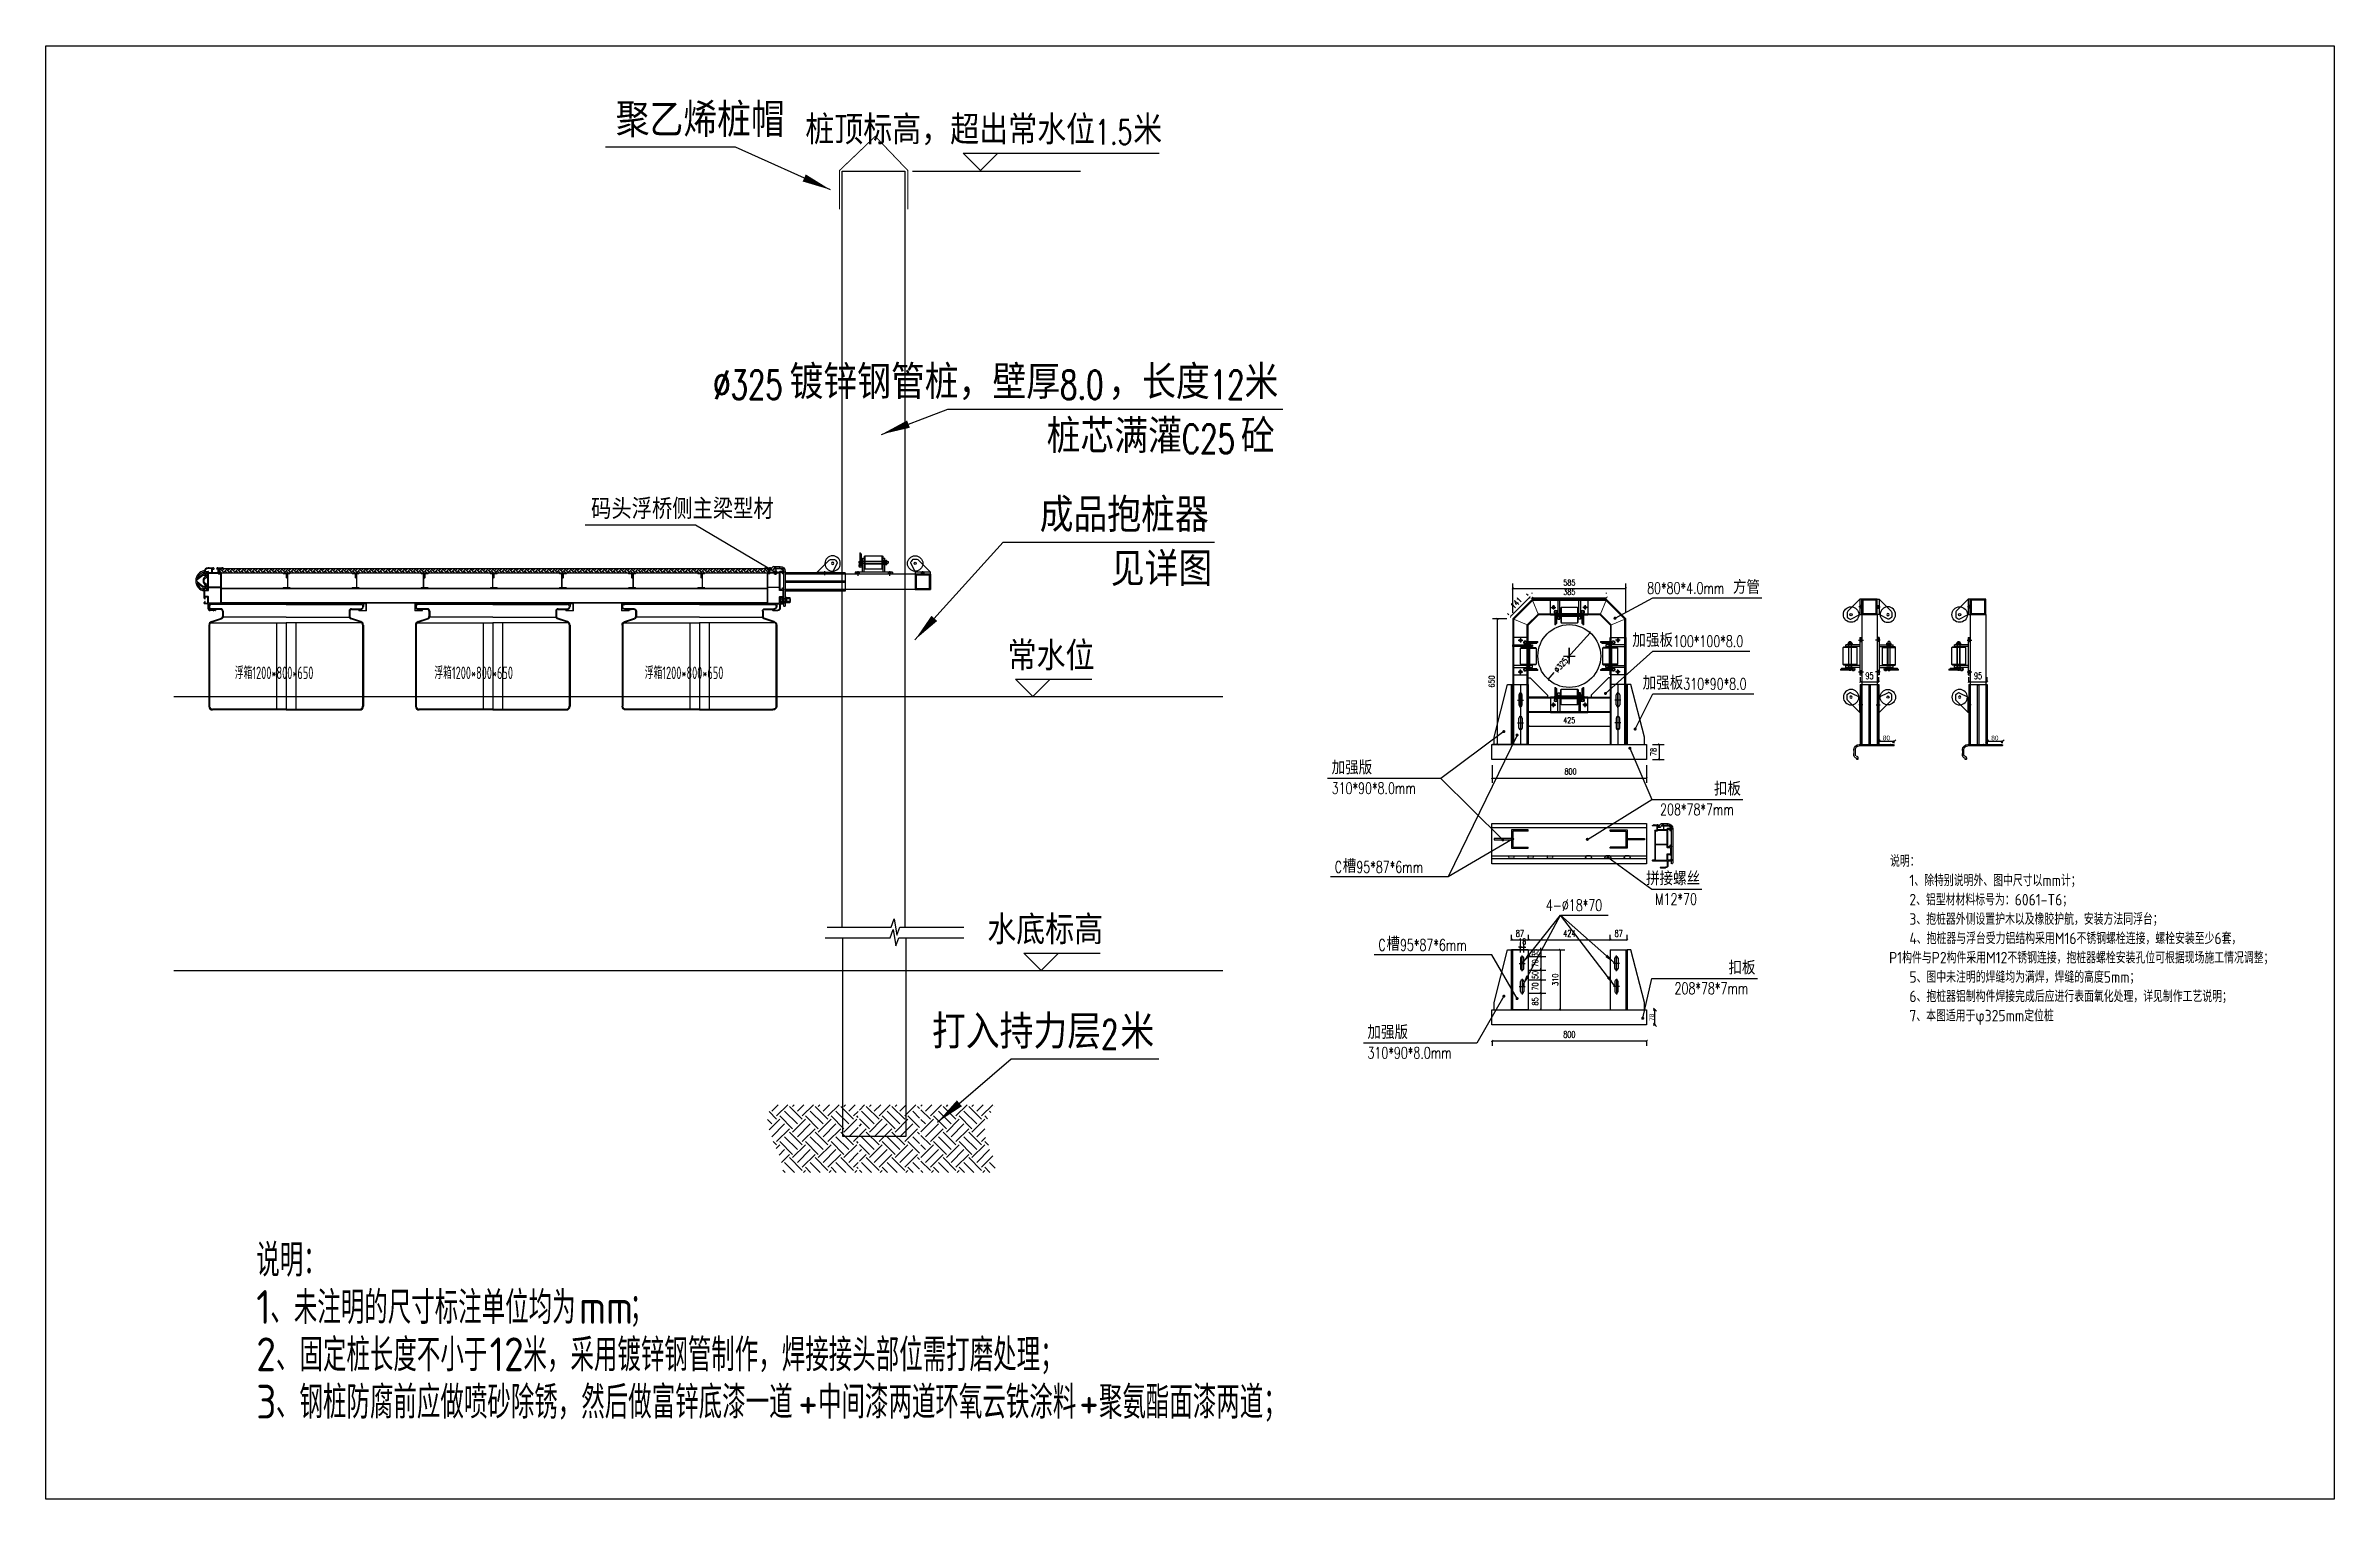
# Model space of a CAD drawing. Extents: x -259369 to -50372, y -155978 to 198088.
# Drawn here: x -107106 to -95263, y 9967 to 17488 of the extents above; entities that cross this region are included whole.
import ezdxf

# ---------------------------------------------------------------- set-up
doc = ezdxf.new("R2010")
doc.units = 0
doc.header["$LTSCALE"] = 1000
doc.header["$MEASUREMENT"] = 0
for name, pattern in [('( Border )', [21, 6, -3, 6, -3, 0, -3]), ('CENTER2', [28.575, 19.05, -3.175, 3.175, -3.175]), ('DASHED', [0.75, 0.5, -0.25]), ('DASHED2', [9.525, 6.35, -3.175])]:
    doc.linetypes.add(name, pattern=pattern)
for name, color, linetype in [('_TCH_MASK', 7, 'Continuous'), ('DIM_ELEV', 3, 'Continuous'), ('DIM_LEAD', 3, 'Continuous'), ('DIM_SYMB', 3, 'Continuous'), ('PUB_DIM', 3, 'Continuous'), ('PUB_TEXT', 7, 'Continuous'), ('W-FLOAT_BOWL浮筒', 253, 'Continuous'), ('W-STEEL_FRAME钢架', 3, 'Continuous'), ('W-WOOD_FLOOR木地板', 30, 'Continuous'), ('ZJ', 251, 'Continuous'), ('中实线', 1, 'Continuous'), ('固定锚', 5, 'Continuous'), ('图层5', 6, 'Continuous'), ('桩', 5, 'Continuous'), ('粗实线', 3, 'Continuous')]:
    doc.layers.add(name, color=color, linetype=linetype)
doc.layers.add('结构', color=52, linetype='Continuous', lineweight=18)
doc.layers.add('铝主梁170x129x4', color=210, linetype='Continuous', lineweight=25)
doc.styles.add('_TCH_DIM', font='SIMPLEX.shx', dxfattribs={"bigfont": 'hztxt.shx'})
doc.styles.add('_TCH_DIM_T3', font='SIMPLEX.shx', dxfattribs={"width": 0.705882, "bigfont": 'hztxt.shx'})
doc.styles.add('DIM_FONT', font='SIMPLEX', dxfattribs={"width": 0.7, "bigfont": 'GBCBIG'})
doc.styles.add('M', font='arial.ttf')
doc.styles.get("Standard").update_dxf_attribs({"font": 'gbenor.shx', "bigfont": 'gbcbig.shx'})
doc.styles.add('STANDARD_T3', font='simplex.shx', dxfattribs={"width": 0.7, "bigfont": 'hztxt.shx'})
doc.dimstyles.new('9', dxfattribs={"dimscale": 8, "dimtxt": 3, "dimasz": 2, "dimexe": 0.5, "dimexo": 0.5, "dimtad": 1, "dimdec": 0, "dimdsep": 46, "dimtxsty": 'M', "dimblk1": 'OBLIQUE', "dimblk2": 'OBLIQUE', "dimsah": 1, "dimcen": 2.5, "dimclrd": 6, "dimclre": 6, "dimclrt": 6, "dimadec": 0, "dimazin": 0, "dimtfac": 1, "dimtdec": 0, "dimtix": 1, "dimtmove": 1, "dimatfit": 3, "dimldrblk": 'OBLIQUE', "dimfxl": 0, "dimtolj": 1, "dimtzin": 0, "dimarcsym": 0})
doc.dimstyles.new('_T&10', dxfattribs={"dimtxt": 29.75, "dimasz": 10, "dimexe": 25, "dimexo": 30, "dimgap": 10, "dimtad": 1, "dimdec": 0, "dimzin": 0, "dimdsep": 46, "dimtxsty": '_TCH_DIM_T3', "dimblk": 'ARCHTICK', "dimcen": 0.09, "dimclrt": 7, "dimazin": 2, "dimtfac": 1, "dimtdec": 0, "dimtix": 1, "dimtmove": 2, "dimatfit": 3, "dimfxl": 0, "dimtolj": 1, "dimtzin": 0, "dimarcsym": 0})
doc.dimstyles.new('DIMN10', dxfattribs={"dimscale": 0.1, "dimtxt": 300, "dimasz": 100, "dimexe": 250, "dimexo": 300, "dimgap": 150, "dimtad": 1, "dimdec": 0, "dimzin": 0, "dimdsep": 46, "dimtxsty": 'DIM_FONT', "dimblk": 'ARCHTICK', "dimcen": 0.09, "dimclrd": 1, "dimclre": 1, "dimclrt": 2, "dimazin": 2, "dimtfac": 1, "dimtdec": 0, "dimtix": 1, "dimtmove": 2, "dimatfit": 3, "dimldrblk": 'ARCHTICK', "dimfxl": 0, "dimtolj": 1, "dimtzin": 0, "dimarcsym": 0})
doc.dimstyles.new('W__10', dxfattribs={"dimtxt": 35, "dimasz": 10, "dimexe": 25, "dimexo": 30, "dimgap": 15, "dimtad": 1, "dimdec": 0, "dimzin": 0, "dimdsep": 46, "dimtxsty": 'STANDARD_T3', "dimblk": 'ARCHTICK', "dimcen": 0.09, "dimclrd": 1, "dimclre": 1, "dimclrt": 2, "dimadec": 0, "dimazin": 0, "dimtfac": 1, "dimtdec": 0, "dimtix": 1, "dimtmove": 2, "dimatfit": 3, "dimldrblk": 'ARCHTICK', "dimfxl": 0, "dimtolj": 1, "dimtzin": 0, "dimarcsym": 0})

msp = doc.modelspace()

# ---------------------------------------------------------------- texts
at = {"width": 0.7}
for p in [(-106127.76, 14210.92), (-105094.87, 14210.92), (-104005.97, 14210.92)]:
    msp.add_text('浮箱1200*800*650', height=64.8, dxfattribs=at).set_placement(p)
for s, p in [('说明：', (-97561.47, 13239.4)), ('   1、除特别说明外、图中尺寸以mm计；', (-97558.83, 13139.4)), ('   2、铝型材材料标号为：6061-T6；', (-97558.83, 13039.4)), ('   3、抱桩器外侧设置护木以及橡胶护航，安装方法同浮台；', (-97558.83, 12939.4)), ('P1构件与P2构件采用M12不锈钢连接，抱桩器螺栓安装孔位可根据现场施工情况调整；', (-97566.33, 12739.4)), ('   4、抱桩器与浮台受力铝结构采用M16不锈钢螺栓连接，螺栓安装至少6套，', (-97558.83, 12839.4)), ('   5、图中未注明的焊缝均为满焊，焊缝的高度5mm；', (-97558.83, 12639.4)), ('   6、抱桩器铝制构件焊接完成后应进行表面氧化处理，详见制作工艺说明；', (-97558.83, 12539.4)), ('   7、本图适用于φ325mm定位桩', (-97558.83, 12439.4))]:
    msp.add_text(s, height=60).set_placement(p)
at = {"layer": 'PUB_TEXT', "color": 7, "style": '_TCH_DIM'}
for s, height, p in [('聚乙烯桩帽', 175, (-104156.63, 17016.43)), ('桩顶标高，超出常水位', 150, (-103175.31, 16977.71)), ('米', 150, (-101478.17, 16977.71)), ('镀锌钢管桩，壁厚', 175, (-103256.96, 15659.82)), ('，长度', 175, (-101606.96, 15659.82)), ('米', 175, (-100901.96, 15659.82)), ('桩芯满灌', 175, (-101926.25, 15379.82)), ('砼', 175, (-100921.25, 15379.82)), ('成品抱桩器', 175, (-101962.38, 14972.5)), ('码头浮桥侧主梁型材', 105, (-104283.85, 15039.29)), ('见详图', 175, (-101594.46, 14692.5)), ('方管', 70, (-98374.55, 14651.95)), ('加强板', 70, (-98894.73, 14377)), ('常水位', 150, (-102128.59, 14255.61)), ('加强板', 70, (-98841.44, 14156.3)), ('加强版', 70, (-100451.38, 13718.05)), ('扣板', 70, (-98472.57, 13608.08)), ('槽', 70, (-100393.62, 13208.42)), ('拼接螺丝', 70, (-98824.04, 13144.24)), ('水底标高', 150, (-102233.85, 12838.07)), ('槽', 70, (-100167.72, 12805.55)), ('扣板', 70, (-98397.69, 12682.32)), ('打入持力层', 175, (-102519.69, 12298.49)), ('米', 175, (-101544.69, 12298.49)), ('加强版', 70, (-100265.99, 12348.63))]:
    msp.add_text(s, height=height, dxfattribs=at).set_placement(p)
at = {"layer": 'PUB_TEXT', "color": 7, "style": '_TCH_DIM', "width": 0.705882}
for s, height, p in [('1.5', 127.5, (-101675.31, 16977.71)), ('%%c325', 148.75, (-103651.96, 15659.82)), ('8.0', 148.75, (-101856.96, 15659.82)), ('12', 148.75, (-101081.96, 15659.82)), ('C25', 148.75, (-101226.25, 15379.82)), ('80*80*4.0mm', 59.5, (-98818.55, 14651.95)), ('100*100*8.0', 59.5, (-98684.73, 14377)), ('310*90*8.0', 59.5, (-98631.44, 14156.3)), ('310*90*8.0mm', 59.5, (-100451.38, 13616.55)), ('208*78*7mm', 59.5, (-98751.59, 13506.58)), ('C', 59.5, (-100435.62, 13208.42)), ('95*87*6mm', 59.5, (-100323.62, 13208.42)), ('4-%%c18*70', 59.5, (-99342.51, 13011.07)), ('M12*70', 59.5, (-98776.72, 13042.74)), ('C', 59.5, (-100209.72, 12805.55)), ('95*87*6mm', 59.5, (-100097.72, 12805.55)), ('208*78*7mm', 59.5, (-98676.71, 12580.82)), ('2', 148.75, (-101644.69, 12298.49)), ('310*90*8.0mm', 59.5, (-100265.99, 12247.13))]:
    msp.add_text(s, height=height, dxfattribs=at).set_placement(p)
at = {"layer": 'PUB_TEXT'}
for s, height, p in [('说明：', 168.794, (-106016.85, 11119.26)), ('1', 175, (-106016.85, 10874.26)), ('、未注明的尺寸标注单位均为', 168.7943, (-105943.94, 10874.26)), ('；', 168.79, (-104084.1, 10874.26)), ('mm', 175, (-104346.6, 10874.26)), ('2', 175, (-106016.85, 10629.26)), ('、固定桩长度不小于', 168.794, (-105914.77, 10629.26)), ('12', 175, (-104808.92, 10629.26)), ('米，采用镀锌钢管制作，焊接接头部位需打磨处理；', 168.7943, (-104633.92, 10629.26)), ('3', 175, (-106016.85, 10384.26)), ('、钢桩防腐前应做喷砂除锈，然后做富锌底漆一道', 168.7943, (-105914.77, 10384.26)), ('中间漆两道环氧云铁涂料', 168.7943, (-103109.5, 10384.26)), ('聚氨酯面漆两道；', 168.794, (-101655.82, 10384.26)), ('+', 175, (-103211.58, 10384.26)), ('+', 175, (-101757.9, 10384.26))]:
    msp.add_text(s, height=height, dxfattribs=at).set_placement(p)

# ---------------------------------------------------------------- blocks, each defined once
blk = doc.blocks.new('*U424')
blk.add_lwpolyline([(-12, 0), (-12, 2.5), (12, 2.5), (12, 0)], close=True)
blk = doc.blocks.new('Split_Pins_GB91')
at = {"color": 8, "linetype": 'Continuous', "lineweight": 15}
for p, q in [((-3, 6), (-7, 3)), ((0, 5), (0, -5)), ((-3, -6), (-7, -3))]:
    blk.add_line(p, q, dxfattribs=at)
at = {"color": 7, "linetype": 'Continuous', "lineweight": 15}
for p, q in [((50, 5), (0, 5)), ((0, 0), (56, 0)), ((50, 5), (50, 0)), ((56, -5), (56, 0)), ((0, -5), (56, -5))]:
    blk.add_line(p, q, dxfattribs=at)
for centre, radius, start, end in [((-10, 0), 9.5, 41.3178, 318.6822), ((-10, 0), 4.75, 41.3178, 318.6822), ((0, 9), 9.23, 221.3178, 270), ((0, -9), 9.23, 90, 138.6822), ((0, 9), 4.48, 221.3178, 270), ((0, -9), 4.48, 90, 138.6822)]:
    blk.add_arc(centre, radius, start, end, dxfattribs=at)
blk = doc.blocks.new('5632.')
for p, q in [((865973, -129945), (865996, -129992)), ((865981, -129929), (865974, -129939)), ((866076, -129992), (866014, -129930))]:
    blk.add_line(p, q)
at = {"color": 0}
for p, q in [((866007, -129927), (865984, -129927)), ((866076, -129992), (865996, -129992)), ((865996, -129992), (865996, -130002)), ((865996, -130002), (866076, -130002)), ((866076, -130002), (866076, -129992))]:
    blk.add_line(p, q, dxfattribs=at)
for radius in [40, 6]:
    blk.add_circle((865996, -129947), radius)
for centre, radius, start, end in [((865977, -129943), 5, 133.9435, 206), ((865984, -129932), 5, 90, 133.9435), ((866007, -129937), 10, 45, 90)]:
    blk.add_arc(centre, radius, start, end)
blk = doc.blocks.new('_ArchTick')
at = {"color": 0, "linetype": 'ByBlock', "const_width": 0.4}
blk.add_lwpolyline([(-0.5, -0.5), (0.5, 0.5)], dxfattribs=at)
blk = doc.blocks.new('*D449')
at = {"layer": 'Defpoints', "color": 0, "transparency": 16777216}
for p in [(-99621, 12422), (-98821, 12422), (-98821, 12339)]:
    blk.add_point(p, dxfattribs=at)
at = {"layer": 'PUB_DIM', "color": 1, "lineweight": -2, "transparency": 16777216}
for p, q in [((-99621, 12341), (-99621, 12314)), ((-99621, 12339), (-98821, 12339)), ((-98821, 12341), (-98821, 12314))]:
    blk.add_line(p, q, dxfattribs=at)
at = {"layer": 'PUB_DIM', "color": 1, "lineweight": -2, "transparency": 16777216, "xscale": 10, "yscale": 10, "zscale": 10, "rotation": 180}
blk.add_blockref('_ArchTick', (-99621, 12339), dxfattribs=at)
at = {"layer": 'PUB_DIM', "color": 1, "lineweight": -2, "transparency": 16777216, "xscale": 10, "yscale": 10, "zscale": 10}
blk.add_blockref('_ArchTick', (-98821, 12339), dxfattribs=at)
at = {"layer": 'PUB_DIM', "color": 2, "transparency": 16777216, "insert": (-99221, 12372), "char_height": 35, "attachment_point": 5, "style": 'STANDARD_T3'}
blk.add_mtext('\\A1;800', dxfattribs=at)
blk = doc.blocks.new('*D442')
at = {"layer": 'Defpoints', "color": 0, "transparency": 16777216}
for p in [(-97715, 14183), (-97620, 14196), (-97620, 14183)]:
    blk.add_point(p, dxfattribs=at)
at = {"layer": 'PUB_DIM', "color": 1, "lineweight": -2, "transparency": 16777216}
for p, q in [((-97715, 14196), (-97715, 14221)), ((-97620, 14196), (-97620, 14221)), ((-97715, 14196), (-97620, 14196))]:
    blk.add_line(p, q, dxfattribs=at)
at = {"layer": 'PUB_DIM', "color": 1, "lineweight": -2, "transparency": 16777216, "xscale": 10, "yscale": 10, "zscale": 10, "rotation": 180}
blk.add_blockref('_ArchTick', (-97715, 14196), dxfattribs=at)
at = {"layer": 'PUB_DIM', "color": 1, "lineweight": -2, "transparency": 16777216, "xscale": 10, "yscale": 10, "zscale": 10}
blk.add_blockref('_ArchTick', (-97620, 14196), dxfattribs=at)
at = {"layer": 'PUB_DIM', "color": 2, "transparency": 16777216, "insert": (-97668, 14228), "char_height": 35, "attachment_point": 5, "style": 'STANDARD_T3'}
blk.add_mtext('\\A1;95', dxfattribs=at)
blk = doc.blocks.new('0321')
for p, q in [((652261, -254662), (652261, -254971)), ((652261, -254662), (652269, -254662)), ((652269, -254662), (652269, -254971)), ((652261, -254971), (652269, -254971))]:
    blk.add_line(p, q)
blk = doc.blocks.new('*D450')
at = {"layer": 'Defpoints', "color": 0, "transparency": 16777216}
for p in [(-99433, 12810), (-99433, 12500), (-99269, 12500)]:
    blk.add_point(p, dxfattribs=at)
at = {"layer": 'PUB_DIM', "color": 0, "lineweight": -2, "transparency": 16777216}
for p, q in [((-99403, 12810), (-99244, 12810)), ((-99269, 12810), (-99269, 12500)), ((-99403, 12500), (-99244, 12500))]:
    blk.add_line(p, q, dxfattribs=at)
at = {"layer": 'PUB_DIM', "color": 0, "lineweight": -2, "transparency": 16777216, "xscale": 10, "yscale": 10, "zscale": 10}
for p, rotation in [((-99269, 12810), 90), ((-99269, 12500), 270)]:
    blk.add_blockref('_ArchTick', p, dxfattribs=dict(at, rotation=rotation))
at = {"layer": 'PUB_DIM', "color": 7, "transparency": 16777216, "insert": (-99294, 12655), "char_height": 29.8, "attachment_point": 5, "rotation": 90, "style": '_TCH_DIM_T3'}
blk.add_mtext('\\A1;310', dxfattribs=at)
blk = doc.blocks.new('*D451')
at = {"layer": 'Defpoints', "color": 0, "transparency": 16777216}
for p in [(-99520, 12810), (-99433, 12862), (-99433, 12810)]:
    blk.add_point(p, dxfattribs=at)
at = {"layer": 'PUB_DIM', "color": 1, "lineweight": -2, "transparency": 16777216}
for p, q in [((-99520, 12860), (-99520, 12887)), ((-99520, 12862), (-99433, 12862)), ((-99433, 12860), (-99433, 12887))]:
    blk.add_line(p, q, dxfattribs=at)
at = {"layer": 'PUB_DIM', "color": 1, "lineweight": -2, "transparency": 16777216, "xscale": 10, "yscale": 10, "zscale": 10, "rotation": 180}
blk.add_blockref('_ArchTick', (-99520, 12862), dxfattribs=at)
at = {"layer": 'PUB_DIM', "color": 1, "lineweight": -2, "transparency": 16777216, "xscale": 10, "yscale": 10, "zscale": 10}
blk.add_blockref('_ArchTick', (-99433, 12862), dxfattribs=at)
at = {"layer": 'PUB_DIM', "color": 2, "transparency": 16777216, "insert": (-99477, 12895), "char_height": 35, "attachment_point": 5, "style": 'STANDARD_T3'}
blk.add_mtext('\\A1;87', dxfattribs=at)
blk = doc.blocks.new('*D452')
at = {"layer": 'Defpoints', "color": 0, "transparency": 16777216}
for p in [(-99433, 12810), (-99009, 12862), (-99009, 12810)]:
    blk.add_point(p, dxfattribs=at)
at = {"layer": 'PUB_DIM', "color": 1, "lineweight": -2, "transparency": 16777216}
for p, q in [((-99433, 12860), (-99433, 12887)), ((-99433, 12862), (-99009, 12862)), ((-99009, 12860), (-99009, 12887))]:
    blk.add_line(p, q, dxfattribs=at)
at = {"layer": 'PUB_DIM', "color": 1, "lineweight": -2, "transparency": 16777216, "xscale": 10, "yscale": 10, "zscale": 10, "rotation": 180}
blk.add_blockref('_ArchTick', (-99433, 12862), dxfattribs=at)
at = {"layer": 'PUB_DIM', "color": 1, "lineweight": -2, "transparency": 16777216, "xscale": 10, "yscale": 10, "zscale": 10}
blk.add_blockref('_ArchTick', (-99009, 12862), dxfattribs=at)
at = {"layer": 'PUB_DIM', "color": 2, "transparency": 16777216, "insert": (-99221, 12895), "char_height": 35, "attachment_point": 5, "style": 'STANDARD_T3'}
blk.add_mtext('\\A1;424', dxfattribs=at)
blk = doc.blocks.new('*D453')
at = {"layer": 'Defpoints', "color": 0, "transparency": 16777216}
for p in [(-99009, 12810), (-98922, 12862), (-98922, 12810)]:
    blk.add_point(p, dxfattribs=at)
at = {"layer": 'PUB_DIM', "color": 1, "lineweight": -2, "transparency": 16777216}
for p, q in [((-99009, 12860), (-99009, 12887)), ((-99009, 12862), (-98922, 12862)), ((-98922, 12860), (-98922, 12887))]:
    blk.add_line(p, q, dxfattribs=at)
at = {"layer": 'PUB_DIM', "color": 1, "lineweight": -2, "transparency": 16777216, "xscale": 10, "yscale": 10, "zscale": 10, "rotation": 180}
blk.add_blockref('_ArchTick', (-99009, 12862), dxfattribs=at)
at = {"layer": 'PUB_DIM', "color": 1, "lineweight": -2, "transparency": 16777216, "xscale": 10, "yscale": 10, "zscale": 10}
blk.add_blockref('_ArchTick', (-98922, 12862), dxfattribs=at)
at = {"layer": 'PUB_DIM', "color": 2, "transparency": 16777216, "insert": (-98966, 12895), "char_height": 35, "attachment_point": 5, "style": 'STANDARD_T3'}
blk.add_mtext('\\A1;87', dxfattribs=at)
blk = doc.blocks.new('*D454')
at = {"layer": 'Defpoints', "color": 0, "transparency": 16777216}
for p in [(-99477, 12810), (-99465, 12775), (-99368, 12775)]:
    blk.add_point(p, dxfattribs=at)
at = {"layer": 'PUB_DIM', "color": 1, "lineweight": -2, "transparency": 16777216}
for p, q in [((-99447, 12810), (-99343, 12810)), ((-99368, 12810), (-99368, 12820)), ((-99368, 12810), (-99368, 12775)), ((-99435, 12775), (-99343, 12775)), ((-99368, 12775), (-99368, 12765))]:
    blk.add_line(p, q, dxfattribs=at)
at = {"layer": 'PUB_DIM', "color": 1, "lineweight": -2, "transparency": 16777216, "xscale": 10, "yscale": 10, "zscale": 10}
for p, rotation in [((-99368, 12810), 270), ((-99368, 12775), 90)]:
    blk.add_blockref('_ArchTick', p, dxfattribs=dict(at, rotation=rotation))
at = {"layer": 'PUB_DIM', "color": 2, "transparency": 16777216, "insert": (-99398, 12793), "char_height": 30, "attachment_point": 5, "rotation": 90, "style": 'DIM_FONT'}
blk.add_mtext('\\A1;35', dxfattribs=at)
blk = doc.blocks.new('*D455')
at = {"layer": 'Defpoints', "color": 0, "transparency": 16777216}
for p in [(-99465, 12775), (-99465, 12705), (-99368, 12705)]:
    blk.add_point(p, dxfattribs=at)
at = {"layer": 'PUB_DIM', "color": 1, "lineweight": -2, "transparency": 16777216}
for p, q in [((-99435, 12775), (-99343, 12775)), ((-99435, 12705), (-99343, 12705)), ((-99368, 12775), (-99368, 12705))]:
    blk.add_line(p, q, dxfattribs=at)
at = {"layer": 'PUB_DIM', "color": 1, "lineweight": -2, "transparency": 16777216, "xscale": 10, "yscale": 10, "zscale": 10}
for p, rotation in [((-99368, 12775), 90), ((-99368, 12705), 270)]:
    blk.add_blockref('_ArchTick', p, dxfattribs=dict(at, rotation=rotation))
at = {"layer": 'PUB_DIM', "color": 2, "transparency": 16777216, "insert": (-99398, 12740), "char_height": 30, "attachment_point": 5, "rotation": 90, "style": 'DIM_FONT'}
blk.add_mtext('\\A1;70', dxfattribs=at)
blk = doc.blocks.new('*D456')
at = {"layer": 'Defpoints', "color": 0, "transparency": 16777216}
for p in [(-99465, 12705), (-99465, 12655), (-99368, 12655)]:
    blk.add_point(p, dxfattribs=at)
at = {"layer": 'PUB_DIM', "color": 1, "lineweight": -2, "transparency": 16777216}
for p, q in [((-99435, 12705), (-99343, 12705)), ((-99368, 12705), (-99368, 12715)), ((-99368, 12705), (-99368, 12655)), ((-99435, 12655), (-99343, 12655)), ((-99368, 12655), (-99368, 12645))]:
    blk.add_line(p, q, dxfattribs=at)
at = {"layer": 'PUB_DIM', "color": 1, "lineweight": -2, "transparency": 16777216, "xscale": 10, "yscale": 10, "zscale": 10}
for p, rotation in [((-99368, 12705), 270), ((-99368, 12655), 90)]:
    blk.add_blockref('_ArchTick', p, dxfattribs=dict(at, rotation=rotation))
at = {"layer": 'PUB_DIM', "color": 2, "transparency": 16777216, "insert": (-99398, 12680), "char_height": 30, "attachment_point": 5, "rotation": 90, "style": 'DIM_FONT'}
blk.add_mtext('\\A1;50', dxfattribs=at)
blk = doc.blocks.new('*D457')
at = {"layer": 'Defpoints', "color": 0, "transparency": 16777216}
for p in [(-99465, 12655), (-99465, 12585), (-99368, 12585)]:
    blk.add_point(p, dxfattribs=at)
at = {"layer": 'PUB_DIM', "color": 1, "lineweight": -2, "transparency": 16777216}
for p, q in [((-99435, 12655), (-99343, 12655)), ((-99435, 12585), (-99343, 12585)), ((-99368, 12655), (-99368, 12585))]:
    blk.add_line(p, q, dxfattribs=at)
at = {"layer": 'PUB_DIM', "color": 1, "lineweight": -2, "transparency": 16777216, "xscale": 10, "yscale": 10, "zscale": 10}
for p, rotation in [((-99368, 12655), 90), ((-99368, 12585), 270)]:
    blk.add_blockref('_ArchTick', p, dxfattribs=dict(at, rotation=rotation))
at = {"layer": 'PUB_DIM', "color": 2, "transparency": 16777216, "insert": (-99398, 12620), "char_height": 30, "attachment_point": 5, "rotation": 90, "style": 'DIM_FONT'}
blk.add_mtext('\\A1;70', dxfattribs=at)
blk = doc.blocks.new('*D458')
at = {"layer": 'Defpoints', "color": 0, "transparency": 16777216}
for p in [(-99465, 12585), (-99477, 12500), (-99368, 12500)]:
    blk.add_point(p, dxfattribs=at)
at = {"layer": 'PUB_DIM', "color": 1, "lineweight": -2, "transparency": 16777216}
for p, q in [((-99435, 12585), (-99343, 12585)), ((-99368, 12585), (-99368, 12500)), ((-99447, 12500), (-99343, 12500))]:
    blk.add_line(p, q, dxfattribs=at)
at = {"layer": 'PUB_DIM', "color": 1, "lineweight": -2, "transparency": 16777216, "xscale": 10, "yscale": 10, "zscale": 10}
for p, rotation in [((-99368, 12585), 90), ((-99368, 12500), 270)]:
    blk.add_blockref('_ArchTick', p, dxfattribs=dict(at, rotation=rotation))
at = {"layer": 'PUB_DIM', "color": 2, "transparency": 16777216, "insert": (-99398, 12543), "char_height": 30, "attachment_point": 5, "rotation": 90, "style": 'DIM_FONT'}
blk.add_mtext('\\A1;85', dxfattribs=at)
blk = doc.blocks.new('*D459')
at = {"layer": 'Defpoints', "color": 0, "transparency": 16777216}
for p in [(-99456, 12823), (-99474, 12766), (-99456, 12766)]:
    blk.add_point(p, dxfattribs=at)
at = {"layer": 'PUB_DIM', "color": 1, "lineweight": -2, "transparency": 16777216}
for p, q in [((-99474, 12823), (-99484, 12823)), ((-99474, 12796), (-99474, 12848)), ((-99474, 12823), (-99456, 12823)), ((-99456, 12796), (-99456, 12848)), ((-99456, 12823), (-99446, 12823))]:
    blk.add_line(p, q, dxfattribs=at)
at = {"layer": 'PUB_DIM', "color": 1, "lineweight": -2, "transparency": 16777216, "xscale": 10, "yscale": 10, "zscale": 10}
blk.add_blockref('_ArchTick', (-99474, 12823), dxfattribs=at)
at = {"layer": 'PUB_DIM', "color": 1, "lineweight": -2, "transparency": 16777216, "xscale": 10, "yscale": 10, "zscale": 10, "rotation": 180}
blk.add_blockref('_ArchTick', (-99456, 12823), dxfattribs=at)
at = {"layer": 'PUB_DIM', "color": 2, "transparency": 16777216, "insert": (-99465, 12853), "char_height": 30, "attachment_point": 5, "style": 'DIM_FONT'}
blk.add_mtext('\\A1;18', dxfattribs=at)
blk = doc.blocks.new('A$C49B369EF')
at = {"color": 8}
for p, q in [((4, 203), (21, 203)), ((23, 124), (23, 191))]:
    blk.add_line(p, q, dxfattribs=at)
at = {"color": 3}
for p, q in [((17, 36), (2, 36)), ((19, 34), (19, 12)), ((22, 34), (22, 12)), ((57, 3), (31, 3)), ((58, 2), (58, 1)), ((47, 0), (31, 0)), ((57, 0), (49, 0))]:
    blk.add_line(p, q, dxfattribs=at)
at = {"color": 8, "ltscale": 0.5}
blk.add_arc((21, 201), 2, 0, 90, dxfattribs=at)
at = {"color": 3}
for centre, radius, start, end in [((2, 38), 2, 180, 270), ((17, 34), 2, 0, 90), ((31, 12), 12, 180, 270), ((31, 12), 9, 180, 270), ((57, 2), 1, 0, 90), ((57, 1), 1, 270, 0)]:
    blk.add_arc(centre, radius, start, end, dxfattribs=at)
at = {"color": 3, "ltscale": 0.5}
blk.add_arc((24, 34), 2, 90, 180, dxfattribs=at)
at = {"layer": '中实线', "color": 8, "linetype": 'ByBlock', "ltscale": 0.5}
for p, q in [((4, 203), (4, 203)), ((36, 218), (20, 218)), ((20, 218), (20, 218)), ((23, 199), (23, 201)), ((25, 197), (37, 197)), ((81, 122), (25, 122)), ((25, 119), (81, 119)), ((26, 194), (71, 194)), ((39, 199), (39, 215)), ((76, 190), (81, 190)), ((84, 187), (84, 125)), ((4, 76), (4, 101)), ((7, 104), (20, 104)), ((20, 73), (7, 73)), ((23, 107), (23, 117)), ((23, 42), (23, 70)), ((81, 39), (26, 39)), ((84, 116), (84, 42))]:
    blk.add_line(p, q, dxfattribs=at)
for centre, radius, start, end in [((20, 202), 15.9, 89.8166, 176.4472), ((25, 199), 2, 180, 269.9404), ((26, 191), 3, 90, 180), ((25, 124), 2, 180, 270), ((25, 117), 2, 90, 180), ((36, 215), 3, 0, 90), ((37, 199), 2, 269.9404, 0), ((71, 192), 2, 11.537, 90), ((76, 193), 3, 191.537, 270), ((81, 187), 3, 0, 90), ((81, 125), 3, 270, 0), ((81, 116), 3, 0, 90), ((7, 101), 3, 90, 180), ((7, 76), 3, 180, 270), ((20, 107), 3, 270, 0), ((20, 70), 3, 0, 90), ((26, 42), 3, 180, 270), ((81, 42), 3, 270, 0)]:
    blk.add_arc(centre, radius, start, end, dxfattribs=at)
at = {"layer": '粗实线', "linetype": 'ByBlock', "ltscale": 0.5}
for p, q in [((0, 200), (0, 202)), ((9, 199), (8, 192)), ((17, 200), (10, 200)), ((19, 155), (19, 198)), ((19, 155), (19, 155)), ((19, 111), (19, 154)), ((19, 154), (19, 154)), ((20, 222), (25, 222)), ((25, 222), (22, 222)), ((40, 222), (45, 222)), ((42, 214), (42, 198)), ((44, 215), (50, 215)), ((44, 197), (57, 197)), ((51, 219), (51, 215)), ((57, 197), (57, 197)), ((58, 197), (72, 197)), ((58, 197), (58, 197)), ((65, 215), (65, 219)), ((72, 215), (65, 215)), ((70, 222), (75, 222)), ((73, 198), (73, 214)), ((76, 218), (76, 194)), ((100, 219), (77, 219)), ((77, 193), (86, 193)), ((87, 192), (87, 155)), ((87, 155), (87, 155)), ((87, 154), (87, 154)), ((87, 154), (87, 154)), ((87, 154), (87, 90)), ((90, 222), (93, 222)), ((100, 219), (100, 219)), ((0, 90), (0, 109)), ((0, 89), (0, 90)), ((0, 74), (0, 89)), ((0, 89), (0, 89)), ((0, 64), (0, 74)), ((0, 38), (0, 42)), ((4, 61), (3, 61)), ((3, 47), (4, 47)), ((4, 68), (4, 62)), ((4, 47), (4, 40)), ((18, 69), (5, 69)), ((8, 117), (9, 110)), ((10, 109), (17, 109)), ((19, 55), (19, 68)), ((19, 55), (19, 55)), ((19, 40), (19, 54)), ((19, 54), (19, 54)), ((99, 36), (24, 36)), ((87, 90), (87, 89)), ((87, 89), (87, 89)), ((87, 89), (87, 39)), ((88, 39), (99, 39)), ((100, 38), (100, 37))]:
    blk.add_line(p, q, dxfattribs=at)
at = {"layer": '粗实线', "color": 3, "linetype": 'ByBlock', "ltscale": 0.5}
for p, q in [((5, 39), (18, 39)), ((48, 0), (48, 0)), ((48, 0), (48, 0))]:
    blk.add_line(p, q, dxfattribs=at)
at = {"layer": '粗实线', "linetype": 'ByBlock', "ltscale": 0.5}
for centre, radius, start, end in [((20, 202), 20, 90, 180), ((10, 200), 9.84, 179.7094, 251.9861), ((7, 192), 1, 270, 349.7), ((10, 199), 1, 90, 169.7), ((17, 198), 2, 360, 90), ((19, 154), 0.2, 315, 45), ((19, 155), 0.2, 180, 225), ((19, 154), 0.2, 135, 180), ((44, 214), 1, 90, 180), ((44, 198), 1, 180, 270), ((45, 215), 6.6, 38.3047, 92.8074), ((50, 215), 0.2, 270, 0.2741), ((57, 197), 0.2, 45, 90), ((58, 197), 0.2, 225, 315), ((58, 197), 0.2, 90, 135), ((70, 215), 6.6, 87.1926, 141.6953), ((65, 215), 0.2, 180, 270), ((72, 214), 1, 0, 90), ((72, 198), 1, 270, 0), ((77, 218), 1, 90, 180), ((77, 194), 1, 180, 270), ((86, 192), 1, 0, 90), ((87, 155), 0.2, 315, 0), ((87, 154), 0.2, 135, 225), ((87, 154), 0.2, 360, 45), ((92, 208), 13.8, 54.8394, 92.3815), ((100, 219), 0.2, 270, 0), ((10, 109), 10.1, 110.0422, 179.7055), ((0, 90), 0.2, 180, 225), ((0, 89), 0.2, 135, 180), ((0, 89), 0.2, 315, 45), ((3, 64), 2.5, 180, 270), ((7, 42), 6.6, 128.3047, 182.8074), ((5, 68), 1, 90, 180), ((4, 62), 0.2, 270, 0), ((4, 47), 0.2, 0, 90), ((5, 40), 1, 180, 270), ((7, 117), 1.03, 10.8147, 98.718), ((10, 110), 1, 190.3, 270), ((17, 111), 2, 270, 0), ((18, 68), 1, 0, 90), ((18, 40), 1, 270, 0), ((19, 54), 0.2, 315, 45), ((19, 55), 0.2, 180, 225), ((19, 54), 0.2, 135, 180), ((87, 90), 0.2, 315, 0), ((87, 89), 0.2, 135, 225), ((87, 89), 0.2, 360, 45), ((87, 39), 0.5, 90, 0), ((99, 38), 1, 0, 90), ((99, 37), 1, 270, 0)]:
    blk.add_arc(centre, radius, start, end, dxfattribs=at)
at = {"layer": '粗实线', "color": 3, "linetype": 'ByBlock', "ltscale": 0.5}
for centre, start, end in [((47, 0), 270, 315), ((49, 0), 225, 270), ((48, 0), 45, 135)]:
    blk.add_arc(centre, 0.2, start, end, dxfattribs=at)
at = {"layer": '结构', "color": 3, "linetype": 'ByBlock', "ltscale": 0.5}
for p, q in [((25, 222), (25, 221)), ((25, 221), (26, 222)), ((26, 222), (27, 222)), ((27, 222), (27, 221)), ((27, 221), (28, 222)), ((28, 222), (29, 222)), ((29, 222), (29, 221)), ((29, 221), (30, 222)), ((30, 222), (31, 222)), ((31, 222), (31, 221)), ((31, 221), (32, 222)), ((32, 222), (33, 222)), ((33, 222), (33, 221)), ((33, 221), (34, 222)), ((34, 222), (35, 222)), ((35, 222), (35, 221)), ((35, 221), (36, 222)), ((36, 222), (37, 222)), ((37, 222), (37, 221)), ((37, 221), (38, 222)), ((38, 222), (39, 222)), ((39, 222), (39, 221)), ((39, 221), (40, 222)), ((40, 222), (42, 222)), ((75, 222), (73, 222)), ((76, 221), (75, 222)), ((77, 222), (76, 222)), ((76, 222), (76, 221)), ((78, 221), (77, 222)), ((79, 222), (78, 222)), ((78, 222), (78, 221)), ((80, 221), (79, 222)), ((81, 222), (80, 222)), ((80, 222), (80, 221)), ((82, 221), (81, 222)), ((83, 222), (82, 222)), ((82, 222), (82, 221)), ((84, 221), (83, 222)), ((85, 222), (84, 222)), ((84, 222), (84, 221)), ((86, 221), (85, 222)), ((87, 222), (86, 222)), ((86, 222), (86, 221)), ((88, 221), (87, 222)), ((89, 222), (88, 222)), ((88, 222), (88, 221)), ((90, 221), (89, 222)), ((90, 222), (90, 221))]:
    blk.add_line(p, q, dxfattribs=at)
for centre, start, end in [((25, 222), 45, 90), ((25, 222), 225, 315), ((26, 222), 90, 135), ((27, 222), 45, 90), ((27, 222), 225, 315), ((28, 222), 90, 135), ((29, 222), 45, 90), ((29, 222), 225, 315), ((30, 222), 90, 135), ((31, 222), 45, 90), ((31, 222), 225, 315), ((32, 222), 90, 135), ((33, 222), 45, 90), ((33, 222), 225, 315), ((34, 222), 90, 135), ((35, 222), 45, 90), ((35, 222), 225, 315), ((36, 222), 90, 135), ((37, 222), 45, 90), ((37, 222), 225, 315), ((38, 222), 90, 135), ((39, 222), 45, 90), ((39, 222), 225, 315), ((40, 222), 90, 135), ((75, 222), 45, 90), ((76, 222), 90, 135), ((76, 222), 225, 315), ((77, 222), 45, 90), ((78, 222), 90, 135), ((78, 222), 225, 315), ((79, 222), 45, 90), ((80, 222), 90, 135), ((80, 222), 225, 315), ((81, 222), 45, 90), ((82, 222), 90, 135), ((82, 222), 225, 315), ((83, 222), 45, 90), ((84, 222), 90, 135), ((84, 222), 225, 315), ((85, 222), 45, 90), ((86, 222), 90, 135), ((86, 222), 225, 315), ((87, 222), 45, 90), ((88, 222), 90, 135), ((88, 222), 225, 315), ((89, 222), 45, 90), ((90, 222), 90, 135), ((90, 222), 225, 315)]:
    blk.add_arc(centre, 0.2, start, end, dxfattribs=at)
blk = doc.blocks.new('A$C4B927DFE')
at = {"color": 0, "lineweight": 5}
for p, q in [((-57, 44), (-55, 44)), ((-54, 64), (-54, 66)), ((-41, 67), (-41, 68))]:
    blk.add_line(p, q, dxfattribs=at)
at = {"color": 0, "lineweight": 0, "ltscale": 0.5}
blk.add_arc((-57, 48), 4.07, 190.1528, 265.2718, dxfattribs=at)
at = {"layer": '结构', "color": 0, "linetype": 'ByBlock', "lineweight": 0, "ltscale": 0.5}
for p, q in [((-76, 68), (-76, 67)), ((-60, 69), (-75, 69)), ((-75, 66), (-62, 66)), ((-61, 65), (-61, 47)), ((-57, 64), (-58, 64)), ((-58, 64), (-57, 64)), ((-58, 62), (-57, 63)), ((-57, 62), (-58, 62)), ((-57, 60), (-58, 61)), ((-58, 61), (-57, 61)), ((-57, 59), (-58, 59)), ((-58, 59), (-57, 59)), ((-57, 57), (-58, 57)), ((-58, 57), (-57, 57)), ((-57, 55), (-58, 55)), ((-58, 55), (-57, 55)), ((-58, 53), (-57, 54)), ((-57, 53), (-58, 53)), ((-57, 51), (-58, 52)), ((-58, 52), (-57, 52)), ((-57, 64), (-57, 66)), ((-57, 63), (-57, 64)), ((-57, 61), (-57, 62)), ((-57, 59), (-57, 60)), ((-57, 57), (-57, 59)), ((-57, 55), (-57, 57)), ((-57, 54), (-57, 55)), ((-57, 52), (-57, 53)), ((-57, 53), (-57, 53)), ((-57, 50), (-57, 51)), ((-54, 63), (-54, 64)), ((-54, 64), (-53, 64)), ((-53, 64), (-54, 64)), ((-53, 62), (-54, 63)), ((-54, 62), (-54, 62)), ((-54, 62), (-53, 62)), ((-53, 62), (-54, 61)), ((-54, 62), (-53, 62)), ((-54, 61), (-54, 60)), ((-54, 60), (-53, 60)), ((-53, 60), (-54, 60)), ((-54, 60), (-54, 58)), ((-54, 58), (-53, 58)), ((-53, 58), (-54, 58)), ((-54, 58), (-54, 57)), ((-54, 57), (-53, 56)), ((-53, 56), (-54, 56)), ((-54, 56), (-54, 55)), ((-54, 55), (-53, 54)), ((-53, 54), (-54, 54)), ((-54, 54), (-54, 53)), ((-54, 53), (-53, 53)), ((-53, 53), (-54, 52)), ((-54, 52), (-54, 51)), ((-54, 51), (-53, 51)), ((-53, 51), (-54, 51)), ((-54, 51), (-54, 50)), ((-54, -3), (-54, 43)), ((-51, 69), (-42, 69)), ((-51, -3), (-51, 65)), ((-42, 66), (-50, 66)), ((-76, -5), (-76, -7)), ((-55, -4), (-75, -4)), ((-75, -7), (-41, -7)), ((-41, -4), (-50, -4)), ((-41, -7), (-41, -5))]:
    blk.add_line(p, q, dxfattribs=at)
for centre, radius, start, end in [((-75, 68), 1, 90, 180), ((-75, 67), 1, 180, 270), ((-62, 65), 1, 0, 90), ((-60, 66), 3, 360, 90.0017), ((-56, 50), 1.75, 180, 0), ((-55, 43), 1, 0, 90), ((-51, 66), 3, 89.9983, 180), ((-50, 65), 1, 90, 180), ((-42, 68), 1, 0, 90), ((-42, 67), 1, 270, 360), ((-75, -5), 0.5, 90, 180), ((-75, -7), 0.5, 180, 270), ((-55, -3), 1, 270, 0), ((-50, -3), 1, 180, 270), ((-41, -5), 0.5, 0, 90), ((-41, -7), 0.5, 270, 0)]:
    blk.add_arc(centre, radius, start, end, dxfattribs=at)
blk = doc.blocks.new('555')
at = {"color": 31}
for p, q in [((447974, -94563), (450813, -94563)), ((447974, -94586), (447974, -94563)), ((447974, -94573), (447980, -94567)), ((447984, -94586), (447974, -94576)), ((450813, -94586), (447974, -94586)), ((447994, -94581), (447975, -94563)), ((447975, -94586), (447980, -94581)), ((447987, -94574), (447998, -94563)), ((447994, -94567), (447990, -94563)), ((447990, -94586), (448009, -94567)), ((448013, -94586), (448001, -94574)), ((448023, -94581), (448004, -94563)), ((448004, -94586), (448009, -94581)), ((448023, -94581), (448008, -94566)), ((448008, -94568), (448009, -94567)), ((448008, -94582), (448009, -94581)), ((448013, -94586), (448008, -94581)), ((448016, -94574), (448027, -94563)), ((448016, -94574), (448027, -94563)), ((448023, -94567), (448019, -94563)), ((448023, -94567), (448019, -94563)), ((448019, -94586), (448037, -94567)), ((448019, -94586), (448037, -94567)), ((448042, -94586), (448030, -94574)), ((448042, -94586), (448030, -94574)), ((448052, -94581), (448033, -94563)), ((448052, -94581), (448033, -94563)), ((448033, -94586), (448037, -94581)), ((448033, -94586), (448037, -94581)), ((448044, -94574), (448056, -94563)), ((448052, -94567), (448047, -94563)), ((448052, -94567), (448047, -94563)), ((448047, -94586), (448066, -94567)), ((448070, -94586), (448059, -94574)), ((448080, -94581), (448062, -94563)), ((448062, -94586), (448066, -94581)), ((448080, -94581), (448065, -94566)), ((448065, -94568), (448066, -94567)), ((448065, -94582), (448066, -94581)), ((448070, -94586), (448065, -94581)), ((448073, -94574), (448085, -94563)), ((448073, -94574), (448085, -94563)), ((448080, -94567), (448076, -94563)), ((448080, -94567), (448076, -94563)), ((448076, -94586), (448095, -94567)), ((448076, -94586), (448095, -94567)), ((448099, -94586), (448088, -94574)), ((448099, -94586), (448088, -94574)), ((448109, -94581), (448090, -94563)), ((448109, -94581), (448090, -94563)), ((448090, -94586), (448095, -94581)), ((448090, -94586), (448095, -94581)), ((448102, -94574), (448113, -94563)), ((448109, -94567), (448105, -94563)), ((448109, -94567), (448105, -94563)), ((448105, -94586), (448123, -94567)), ((448128, -94586), (448116, -94574)), ((448138, -94581), (448119, -94563)), ((448119, -94586), (448123, -94581)), ((448131, -94574), (448142, -94563)), ((448138, -94567), (448134, -94563)), ((448134, -94586), (448152, -94567)), ((448157, -94586), (448145, -94574)), ((448167, -94581), (448148, -94563)), ((448148, -94586), (448152, -94581)), ((448159, -94574), (448171, -94563)), ((448167, -94567), (448162, -94563)), ((448162, -94586), (448181, -94567)), ((448185, -94586), (448174, -94574)), ((448195, -94581), (448177, -94563)), ((448177, -94586), (448181, -94581)), ((448188, -94574), (448200, -94563)), ((448195, -94567), (448191, -94563)), ((448191, -94586), (448210, -94567)), ((448214, -94586), (448202, -94574)), ((448224, -94581), (448205, -94563)), ((448205, -94586), (448210, -94581)), ((448217, -94574), (448228, -94563)), ((448224, -94567), (448220, -94563)), ((448220, -94586), (448238, -94567)), ((448243, -94586), (448231, -94574)), ((448253, -94581), (448234, -94563)), ((448234, -94586), (448238, -94581)), ((448246, -94574), (448257, -94563)), ((448253, -94567), (448248, -94563)), ((448248, -94586), (448267, -94567)), ((448271, -94586), (448260, -94574)), ((448282, -94581), (448263, -94563)), ((448263, -94586), (448267, -94581)), ((448274, -94574), (448286, -94563)), ((448282, -94567), (448277, -94563)), ((448277, -94586), (448296, -94567)), ((448300, -94586), (448289, -94574)), ((448310, -94581), (448292, -94563)), ((448292, -94586), (448296, -94581)), ((448303, -94574), (448315, -94563)), ((448310, -94567), (448306, -94563)), ((448306, -94586), (448325, -94567)), ((448329, -94586), (448317, -94574)), ((448339, -94581), (448320, -94563)), ((448320, -94586), (448325, -94581)), ((448332, -94574), (448343, -94563)), ((448339, -94567), (448335, -94563)), ((448335, -94586), (448353, -94567)), ((448358, -94586), (448346, -94574)), ((448368, -94581), (448349, -94563)), ((448349, -94586), (448353, -94581)), ((448361, -94574), (448372, -94563)), ((448368, -94567), (448363, -94563)), ((448363, -94586), (448382, -94567)), ((448386, -94586), (448375, -94574)), ((448396, -94581), (448378, -94563)), ((448378, -94586), (448382, -94581)), ((448389, -94574), (448401, -94563)), ((448396, -94567), (448392, -94563)), ((448392, -94586), (448411, -94567)), ((448415, -94586), (448404, -94574)), ((448425, -94581), (448407, -94563)), ((448407, -94586), (448411, -94581)), ((448418, -94574), (448430, -94563)), ((448425, -94567), (448421, -94563)), ((448421, -94586), (448440, -94567)), ((448444, -94586), (448432, -94574)), ((448454, -94581), (448435, -94563)), ((448435, -94586), (448440, -94581)), ((448447, -94574), (448458, -94563)), ((448454, -94567), (448450, -94563)), ((448450, -94586), (448468, -94567)), ((448473, -94586), (448461, -94574)), ((448483, -94581), (448464, -94563)), ((448464, -94586), (448468, -94581)), ((448475, -94574), (448487, -94563)), ((448483, -94567), (448478, -94563)), ((448478, -94586), (448497, -94567)), ((448501, -94586), (448490, -94574)), ((448511, -94581), (448493, -94563)), ((448493, -94586), (448497, -94581)), ((448504, -94574), (448516, -94563)), ((448511, -94567), (448507, -94563)), ((448507, -94586), (448526, -94567)), ((448530, -94586), (448519, -94574)), ((448540, -94581), (448521, -94563)), ((448521, -94586), (448526, -94581)), ((448533, -94574), (448544, -94563)), ((448540, -94567), (448536, -94563)), ((448536, -94586), (448555, -94567)), ((448559, -94586), (448547, -94574)), ((448569, -94581), (448550, -94563)), ((448550, -94586), (448555, -94581)), ((448562, -94574), (448573, -94563)), ((448569, -94567), (448565, -94563)), ((448565, -94586), (448583, -94567)), ((448588, -94586), (448576, -94574)), ((448598, -94581), (448579, -94563)), ((448579, -94586), (448583, -94581)), ((448590, -94574), (448602, -94563)), ((448598, -94567), (448593, -94563)), ((448593, -94586), (448612, -94567)), ((448616, -94586), (448605, -94574)), ((448626, -94581), (448608, -94563)), ((448608, -94586), (448612, -94581)), ((448619, -94574), (448631, -94563)), ((448626, -94567), (448622, -94563)), ((448622, -94586), (448641, -94567)), ((448645, -94586), (448634, -94574)), ((448655, -94581), (448636, -94563)), ((448636, -94586), (448641, -94581)), ((448648, -94574), (448659, -94563)), ((448655, -94567), (448651, -94563)), ((448651, -94586), (448669, -94567)), ((448674, -94586), (448662, -94574)), ((448684, -94581), (448665, -94563)), ((448665, -94586), (448669, -94581)), ((448677, -94574), (448688, -94563)), ((448684, -94567), (448680, -94563)), ((448680, -94586), (448698, -94567)), ((448703, -94586), (448691, -94574)), ((448713, -94581), (448694, -94563)), ((448694, -94586), (448698, -94581)), ((448705, -94574), (448717, -94563)), ((448713, -94567), (448708, -94563)), ((448708, -94586), (448727, -94567)), ((448731, -94586), (448720, -94574)), ((448741, -94581), (448723, -94563)), ((448723, -94586), (448727, -94581)), ((448734, -94574), (448746, -94563)), ((448741, -94567), (448737, -94563)), ((448737, -94586), (448756, -94567)), ((448760, -94586), (448748, -94574)), ((448770, -94581), (448751, -94563)), ((448751, -94586), (448756, -94581)), ((448763, -94574), (448774, -94563)), ((448770, -94567), (448766, -94563)), ((448766, -94586), (448784, -94567)), ((448789, -94586), (448777, -94574)), ((448799, -94581), (448780, -94563)), ((448780, -94586), (448784, -94581)), ((448792, -94574), (448803, -94563)), ((448799, -94567), (448794, -94563)), ((448794, -94586), (448813, -94567)), ((448817, -94586), (448806, -94574)), ((448828, -94581), (448809, -94563)), ((448809, -94586), (448813, -94581)), ((448820, -94574), (448832, -94563)), ((448828, -94567), (448823, -94563)), ((448823, -94586), (448842, -94567)), ((448846, -94586), (448835, -94574)), ((448856, -94581), (448838, -94563)), ((448838, -94586), (448842, -94581)), ((448849, -94574), (448861, -94563)), ((448856, -94567), (448852, -94563)), ((448852, -94586), (448871, -94567)), ((448875, -94586), (448863, -94574)), ((448885, -94581), (448866, -94563)), ((448866, -94586), (448871, -94581)), ((448878, -94574), (448889, -94563)), ((448885, -94567), (448881, -94563)), ((448881, -94586), (448899, -94567)), ((448904, -94586), (448892, -94574)), ((448914, -94581), (448895, -94563)), ((448895, -94586), (448899, -94581)), ((448907, -94574), (448918, -94563)), ((448914, -94567), (448909, -94563)), ((448909, -94586), (448928, -94567)), ((448932, -94586), (448921, -94574)), ((448942, -94581), (448924, -94563)), ((448924, -94586), (448928, -94581)), ((448935, -94574), (448947, -94563)), ((448942, -94567), (448938, -94563)), ((448938, -94586), (448957, -94567)), ((448961, -94586), (448950, -94574)), ((448971, -94581), (448953, -94563)), ((448953, -94586), (448957, -94581)), ((448964, -94574), (448976, -94563)), ((448971, -94567), (448967, -94563)), ((448967, -94586), (448986, -94567)), ((448990, -94586), (448978, -94574)), ((449000, -94581), (448981, -94563)), ((448981, -94586), (448986, -94581)), ((448993, -94574), (449004, -94563)), ((449000, -94567), (448996, -94563)), ((448996, -94586), (449014, -94567)), ((449019, -94586), (449007, -94574)), ((449029, -94581), (449010, -94563)), ((449010, -94586), (449014, -94581)), ((449021, -94574), (449033, -94563)), ((449029, -94567), (449024, -94563)), ((449024, -94586), (449043, -94567)), ((449047, -94586), (449036, -94574)), ((449057, -94581), (449039, -94563)), ((449039, -94586), (449043, -94581)), ((449050, -94574), (449062, -94563)), ((449057, -94567), (449053, -94563)), ((449053, -94586), (449072, -94567)), ((449076, -94586), (449065, -94574)), ((449086, -94581), (449067, -94563)), ((449067, -94586), (449072, -94581)), ((449079, -94574), (449090, -94563)), ((449086, -94567), (449082, -94563)), ((449082, -94586), (449101, -94567)), ((449105, -94586), (449093, -94574)), ((449115, -94581), (449096, -94563)), ((449096, -94586), (449101, -94581)), ((449108, -94574), (449119, -94563)), ((449115, -94567), (449111, -94563)), ((449111, -94586), (449129, -94567)), ((449134, -94586), (449122, -94574)), ((449144, -94581), (449125, -94563)), ((449125, -94586), (449129, -94581)), ((449136, -94574), (449148, -94563)), ((449144, -94567), (449139, -94563)), ((449139, -94586), (449158, -94567)), ((449162, -94586), (449151, -94574)), ((449172, -94581), (449154, -94563)), ((449154, -94586), (449158, -94581)), ((449165, -94574), (449177, -94563)), ((449172, -94567), (449168, -94563)), ((449168, -94586), (449187, -94567)), ((449191, -94586), (449180, -94574)), ((449201, -94581), (449182, -94563)), ((449182, -94586), (449187, -94581)), ((449194, -94574), (449205, -94563)), ((449201, -94567), (449197, -94563)), ((449197, -94586), (449215, -94567)), ((449220, -94586), (449208, -94574)), ((449230, -94581), (449211, -94563)), ((449211, -94586), (449215, -94581)), ((449223, -94574), (449234, -94563)), ((449230, -94567), (449226, -94563)), ((449226, -94586), (449244, -94567)), ((449249, -94586), (449237, -94574)), ((449259, -94581), (449240, -94563)), ((449240, -94586), (449244, -94581)), ((449251, -94574), (449263, -94563)), ((449259, -94567), (449254, -94563)), ((449254, -94586), (449273, -94567)), ((449277, -94586), (449266, -94574)), ((449287, -94581), (449269, -94563)), ((449269, -94586), (449273, -94581)), ((449280, -94574), (449292, -94563)), ((449287, -94567), (449283, -94563)), ((449283, -94586), (449302, -94567)), ((449306, -94586), (449294, -94574)), ((449316, -94581), (449297, -94563)), ((449297, -94586), (449302, -94581)), ((449309, -94574), (449320, -94563)), ((449316, -94567), (449312, -94563)), ((449312, -94586), (449330, -94567)), ((449335, -94586), (449323, -94574)), ((449345, -94581), (449326, -94563)), ((449326, -94586), (449330, -94581)), ((449338, -94574), (449349, -94563)), ((449345, -94567), (449340, -94563)), ((449340, -94586), (449359, -94567)), ((449363, -94586), (449352, -94574)), ((449374, -94581), (449355, -94563)), ((449355, -94586), (449359, -94581)), ((449366, -94574), (449378, -94563)), ((449374, -94567), (449369, -94563)), ((449369, -94586), (449388, -94567)), ((449392, -94586), (449381, -94574)), ((449402, -94581), (449384, -94563)), ((449384, -94586), (449388, -94581)), ((449395, -94574), (449407, -94563)), ((449402, -94567), (449398, -94563)), ((449398, -94586), (449417, -94567)), ((449421, -94586), (449409, -94574)), ((449431, -94581), (449412, -94563)), ((449412, -94586), (449417, -94581)), ((449424, -94574), (449435, -94563)), ((449431, -94567), (449427, -94563)), ((449427, -94586), (449445, -94567)), ((449450, -94586), (449438, -94574)), ((449460, -94581), (449441, -94563)), ((449441, -94586), (449445, -94581)), ((449453, -94574), (449464, -94563)), ((449460, -94567), (449455, -94563)), ((449455, -94586), (449474, -94567)), ((449478, -94586), (449467, -94574)), ((449488, -94581), (449470, -94563)), ((449470, -94586), (449474, -94581)), ((449481, -94574), (449493, -94563)), ((449488, -94567), (449484, -94563)), ((449484, -94586), (449503, -94567)), ((449507, -94586), (449496, -94574)), ((449517, -94581), (449499, -94563)), ((449499, -94586), (449503, -94581)), ((449510, -94574), (449522, -94563)), ((449517, -94567), (449513, -94563)), ((449513, -94586), (449532, -94567)), ((449536, -94586), (449524, -94574)), ((449546, -94581), (449527, -94563)), ((449527, -94586), (449532, -94581)), ((449539, -94574), (449550, -94563)), ((449546, -94567), (449542, -94563)), ((449542, -94586), (449560, -94567)), ((449565, -94586), (449553, -94574)), ((449575, -94581), (449556, -94563)), ((449556, -94586), (449560, -94581)), ((449567, -94574), (449579, -94563)), ((449575, -94567), (449570, -94563)), ((449570, -94586), (449589, -94567)), ((449593, -94586), (449582, -94574)), ((449603, -94581), (449585, -94563)), ((449585, -94586), (449589, -94581)), ((449596, -94574), (449608, -94563)), ((449603, -94567), (449599, -94563)), ((449599, -94586), (449618, -94567)), ((449622, -94586), (449611, -94574)), ((449632, -94581), (449613, -94563)), ((449613, -94586), (449618, -94581)), ((449625, -94574), (449636, -94563)), ((449632, -94567), (449628, -94563)), ((449628, -94586), (449647, -94567)), ((449651, -94586), (449639, -94574)), ((449661, -94581), (449642, -94563)), ((449642, -94586), (449647, -94581)), ((449654, -94574), (449665, -94563)), ((449661, -94567), (449657, -94563)), ((449657, -94586), (449675, -94567)), ((449680, -94586), (449668, -94574)), ((449690, -94581), (449671, -94563)), ((449671, -94586), (449675, -94581)), ((449682, -94574), (449694, -94563)), ((449690, -94567), (449685, -94563)), ((449685, -94586), (449704, -94567)), ((449708, -94586), (449697, -94574)), ((449718, -94581), (449700, -94563)), ((449700, -94586), (449704, -94581)), ((449711, -94574), (449723, -94563)), ((449718, -94567), (449714, -94563)), ((449714, -94586), (449733, -94567)), ((449737, -94586), (449726, -94574)), ((449747, -94581), (449728, -94563)), ((449728, -94586), (449733, -94581)), ((449740, -94574), (449751, -94563)), ((449747, -94567), (449743, -94563)), ((449743, -94586), (449761, -94567)), ((449766, -94586), (449754, -94574)), ((449776, -94581), (449757, -94563)), ((449757, -94586), (449761, -94581)), ((449769, -94574), (449780, -94563)), ((449776, -94567), (449772, -94563)), ((449772, -94586), (449790, -94567)), ((449795, -94586), (449783, -94574)), ((449805, -94581), (449786, -94563)), ((449786, -94586), (449790, -94581)), ((449797, -94574), (449809, -94563)), ((449805, -94567), (449800, -94563)), ((449800, -94586), (449819, -94567)), ((449823, -94586), (449812, -94574)), ((449833, -94581), (449815, -94563)), ((449815, -94586), (449819, -94581)), ((449826, -94574), (449838, -94563)), ((449833, -94567), (449829, -94563)), ((449829, -94586), (449848, -94567)), ((449852, -94586), (449840, -94574)), ((449862, -94581), (449843, -94563)), ((449843, -94586), (449848, -94581)), ((449855, -94574), (449866, -94563)), ((449862, -94567), (449858, -94563)), ((449858, -94586), (449876, -94567)), ((449881, -94586), (449869, -94574)), ((449891, -94581), (449872, -94563)), ((449872, -94586), (449876, -94581)), ((449884, -94574), (449895, -94563)), ((449891, -94567), (449886, -94563)), ((449886, -94586), (449905, -94567)), ((449909, -94586), (449898, -94574)), ((449920, -94581), (449901, -94563)), ((449901, -94586), (449905, -94581)), ((449912, -94574), (449924, -94563)), ((449920, -94567), (449915, -94563)), ((449915, -94586), (449934, -94567)), ((449938, -94586), (449927, -94574)), ((449948, -94581), (449930, -94563)), ((449930, -94586), (449934, -94581)), ((449941, -94574), (449953, -94563)), ((449948, -94567), (449944, -94563)), ((449944, -94586), (449963, -94567)), ((449967, -94586), (449955, -94574)), ((449977, -94581), (449958, -94563)), ((449958, -94586), (449963, -94581)), ((449970, -94574), (449981, -94563)), ((449977, -94567), (449973, -94563)), ((449973, -94586), (449991, -94567)), ((449996, -94586), (449984, -94574)), ((450006, -94581), (449987, -94563)), ((449987, -94586), (449991, -94581)), ((449999, -94574), (450010, -94563)), ((450006, -94567), (450001, -94563)), ((450001, -94586), (450020, -94567)), ((450024, -94586), (450013, -94574)), ((450034, -94581), (450016, -94563)), ((450016, -94586), (450020, -94581)), ((450027, -94574), (450039, -94563)), ((450034, -94567), (450030, -94563)), ((450030, -94586), (450049, -94567)), ((450053, -94586), (450042, -94574)), ((450063, -94581), (450045, -94563)), ((450045, -94586), (450049, -94581)), ((450056, -94574), (450068, -94563)), ((450063, -94567), (450059, -94563)), ((450059, -94586), (450078, -94567)), ((450082, -94586), (450070, -94574)), ((450092, -94581), (450073, -94563)), ((450073, -94586), (450078, -94581)), ((450085, -94574), (450096, -94563)), ((450092, -94567), (450088, -94563)), ((450088, -94586), (450106, -94567)), ((450111, -94586), (450099, -94574)), ((450121, -94581), (450102, -94563)), ((450102, -94586), (450106, -94581)), ((450113, -94574), (450125, -94563)), ((450121, -94567), (450116, -94563)), ((450116, -94586), (450135, -94567)), ((450139, -94586), (450128, -94574)), ((450149, -94581), (450131, -94563)), ((450131, -94586), (450135, -94581)), ((450142, -94574), (450154, -94563)), ((450149, -94567), (450145, -94563)), ((450145, -94586), (450164, -94567)), ((450168, -94586), (450157, -94574)), ((450168, -94586), (450157, -94574)), ((450173, -94576), (450159, -94563)), ((450178, -94581), (450159, -94563)), ((450159, -94586), (450164, -94581)), ((450159, -94586), (450164, -94581)), ((450171, -94574), (450182, -94563)), ((450171, -94574), (450173, -94573)), ((450178, -94567), (450174, -94563)), ((450174, -94586), (450193, -94567)), ((450197, -94586), (450185, -94574)), ((450207, -94581), (450188, -94563)), ((450188, -94586), (450193, -94581)), ((450200, -94574), (450211, -94563)), ((450207, -94567), (450203, -94563)), ((450203, -94586), (450221, -94567)), ((450226, -94586), (450214, -94574)), ((450236, -94581), (450217, -94563)), ((450217, -94586), (450221, -94581)), ((450228, -94574), (450240, -94563)), ((450236, -94567), (450231, -94563)), ((450231, -94586), (450250, -94567)), ((450254, -94586), (450243, -94574)), ((450264, -94581), (450246, -94563)), ((450246, -94586), (450250, -94581)), ((450257, -94574), (450269, -94563)), ((450264, -94567), (450260, -94563)), ((450260, -94586), (450279, -94567)), ((450283, -94586), (450272, -94574)), ((450293, -94581), (450274, -94563)), ((450274, -94586), (450279, -94581)), ((450286, -94574), (450297, -94563)), ((450293, -94567), (450289, -94563)), ((450289, -94586), (450307, -94567)), ((450312, -94586), (450300, -94574)), ((450322, -94581), (450303, -94563)), ((450303, -94586), (450307, -94581)), ((450315, -94574), (450326, -94563)), ((450322, -94567), (450318, -94563)), ((450318, -94586), (450336, -94567)), ((450341, -94586), (450329, -94574)), ((450351, -94581), (450332, -94563)), ((450332, -94586), (450336, -94581)), ((450343, -94574), (450355, -94563)), ((450351, -94567), (450346, -94563)), ((450346, -94586), (450365, -94567)), ((450369, -94586), (450358, -94574)), ((450379, -94581), (450361, -94563)), ((450361, -94586), (450365, -94581)), ((450372, -94574), (450384, -94563)), ((450379, -94567), (450375, -94563)), ((450375, -94586), (450394, -94567)), ((450398, -94586), (450386, -94574)), ((450408, -94581), (450389, -94563)), ((450389, -94586), (450394, -94581)), ((450401, -94574), (450412, -94563)), ((450408, -94567), (450404, -94563)), ((450404, -94586), (450422, -94567)), ((450427, -94586), (450415, -94574)), ((450437, -94581), (450418, -94563)), ((450418, -94586), (450422, -94581)), ((450430, -94574), (450441, -94563)), ((450437, -94567), (450432, -94563)), ((450432, -94586), (450451, -94567)), ((450455, -94586), (450444, -94574)), ((450466, -94581), (450447, -94563)), ((450447, -94586), (450451, -94581)), ((450458, -94574), (450470, -94563)), ((450466, -94567), (450461, -94563)), ((450461, -94586), (450480, -94567)), ((450484, -94586), (450473, -94574)), ((450494, -94581), (450476, -94563)), ((450476, -94586), (450480, -94581)), ((450487, -94574), (450499, -94563)), ((450494, -94567), (450490, -94563)), ((450490, -94586), (450509, -94567)), ((450513, -94586), (450501, -94574)), ((450523, -94581), (450504, -94563)), ((450504, -94586), (450509, -94581)), ((450516, -94574), (450527, -94563)), ((450523, -94567), (450519, -94563)), ((450519, -94586), (450537, -94567)), ((450542, -94586), (450530, -94574)), ((450552, -94581), (450533, -94563)), ((450533, -94586), (450537, -94581)), ((450545, -94574), (450556, -94563)), ((450552, -94567), (450547, -94563)), ((450547, -94586), (450566, -94567)), ((450570, -94586), (450559, -94574)), ((450580, -94581), (450562, -94563)), ((450562, -94586), (450566, -94581)), ((450573, -94574), (450585, -94563)), ((450580, -94567), (450576, -94563)), ((450576, -94586), (450595, -94567)), ((450599, -94586), (450588, -94574)), ((450609, -94581), (450591, -94563)), ((450591, -94586), (450595, -94581)), ((450602, -94574), (450614, -94563)), ((450609, -94567), (450605, -94563)), ((450605, -94586), (450624, -94567)), ((450628, -94586), (450616, -94574)), ((450638, -94581), (450619, -94563)), ((450619, -94586), (450624, -94581)), ((450631, -94574), (450642, -94563)), ((450638, -94567), (450634, -94563)), ((450634, -94586), (450652, -94567)), ((450657, -94586), (450645, -94574)), ((450667, -94581), (450648, -94563)), ((450648, -94586), (450652, -94581)), ((450659, -94574), (450671, -94563)), ((450667, -94567), (450662, -94563)), ((450662, -94586), (450681, -94567)), ((450685, -94586), (450674, -94574)), ((450695, -94581), (450677, -94563)), ((450677, -94586), (450681, -94581)), ((450688, -94574), (450700, -94563)), ((450695, -94567), (450691, -94563)), ((450691, -94586), (450710, -94567)), ((450714, -94586), (450703, -94574)), ((450724, -94581), (450705, -94563)), ((450705, -94586), (450710, -94581)), ((450717, -94574), (450728, -94563)), ((450724, -94567), (450720, -94563)), ((450720, -94586), (450739, -94567)), ((450743, -94586), (450731, -94574)), ((450753, -94581), (450734, -94563)), ((450734, -94586), (450739, -94581)), ((450746, -94574), (450757, -94563)), ((450753, -94567), (450749, -94563)), ((450749, -94586), (450767, -94567)), ((450772, -94586), (450760, -94574)), ((450782, -94581), (450763, -94563)), ((450763, -94586), (450767, -94581)), ((450774, -94574), (450786, -94563)), ((450782, -94567), (450777, -94563)), ((450777, -94586), (450796, -94567)), ((450800, -94586), (450789, -94574)), ((450810, -94581), (450792, -94563)), ((450792, -94586), (450796, -94581)), ((450803, -94574), (450813, -94565)), ((450810, -94567), (450806, -94563)), ((450806, -94586), (450813, -94579)), ((450813, -94563), (450813, -94586))]:
    blk.add_line(p, q, dxfattribs=at)
blk = doc.blocks.new('0123.')
at = {"layer": '结构', "color": 4, "linetype": 'ByBlock', "ltscale": 0.5}
for p, q in [((448797, -94744), (448797, -94743)), ((448798, -94742), (448836, -94742)), ((448833, -94745), (448798, -94745)), ((448834, -94778), (448834, -94746)), ((448837, -94743), (448837, -94781)), ((448797, -94781), (448797, -94780)), ((448798, -94779), (448833, -94779)), ((448836, -94782), (448798, -94782))]:
    blk.add_line(p, q, dxfattribs=at)
for centre, start, end in [((448798, -94743), 90, 180), ((448798, -94744), 180, 270), ((448833, -94746), 0, 90), ((448836, -94743), 0, 90), ((448798, -94780), 90, 180), ((448798, -94781), 180, 270), ((448833, -94778), 270, 0), ((448836, -94781), 270, 0)]:
    blk.add_arc(centre, 1, start, end, dxfattribs=at)
blk = doc.blocks.new('$matou$00000083')
at = {"elevation": 0}
for points in [[(-14, 35), (-14, 53, -0.847619), (-14, -53), (-14, -35), (-24, -35), (-24, -45, -0.406515), (-31, -35), (-29, -19, 0.864542), (-29, 19), (-31, 35, -0.406515), (-24, 45), (-24, 35)], [(24, 6), (-6, 29), (-24, 29, 1), (-24, 24, -0.7067), (-24, -24, 1), (-24, -29), (-6, -29), (24, -6, 0.065739)], [(-8, 45), (-8, 35), (23, 12, 0.254501)]]:
    blk.add_lwpolyline(points, format="xyb", close=True, dxfattribs=at)
blk.add_lwpolyline([(-8, -35), (-8, -45), (-8, -35), (23, -12, -0.254501), (-8, -45)], format="xyb", dxfattribs=at)
blk = doc.blocks.new('$matou$00000066')
for p, q in [((-400, 275, 0), (-400, 260, 0)), ((0, 275, 0), (-400, 275, 0)), ((0, 271, 0), (-386, 271, 0)), ((-338, 249, 0), (-386, 249, 0)), ((-338, 245, 0), (-385, 245, 0)), ((-330, 237, 0), (-330, 208, 0)), ((-326, 237, 0), (-326, 208, 0)), ((0, 275, 0), (400, 275, 0)), ((0, 271, 0), (386, 271, 0)), ((326, 237, 0), (326, 208, 0)), ((330, 237, 0), (330, 208, 0)), ((338, 249, 0), (386, 249, 0)), ((338, 245, 0), (385, 245, 0)), ((400, 275, 0), (400, 260, 0)), ((-400, 164, 0), (-400, -256, 0)), ((-396, 165, 0), (-396, -256, 0)), ((-391, 176, 0), (0, 176, 0)), ((-387, 183, 0), (-335, 201, 0)), ((-386, 179, 0), (-334, 197, 0)), ((0, 205, 0), (-326, 205, 0)), ((-50, 176, 0), (-50, -271, 0)), ((0, 205, 0), (326, 205, 0)), ((391, 176, 0), (0, 176, 0)), ((0, 176, 0), (0, -271, 0)), ((0, 176, 0), (0, -271, 0)), ((50, 176, 0), (50, -271, 0)), ((386, 179, 0), (334, 197, 0)), ((387, 183, 0), (335, 201, 0)), ((396, 165, 0), (396, -256, 0)), ((400, 164, 0), (400, -256, 0)), ((0, -271, 0), (-381, -271, 0)), ((0, -275, 0), (-381, -275, 0)), ((0, -271, 0), (381, -271, 0)), ((0, -275, 0), (381, -275, 0))]:
    blk.add_line(p, q)
at = {"elevation": 0}
for points in [[(-400, 275), (-330, 275)], [(-400, 275), (-330, 275)], [(400, 275), (330, 275)], [(400, 275), (330, 275)]]:
    blk.add_lwpolyline(points, dxfattribs=at)
for centre, radius, start, end in [((-385, 260, 0), 15, 180, 270), ((-386, 260, 0), 11, 90, 270), ((-338, 237, 0), 12, 0, 90), ((-338, 237, 0), 8, 0, 90), ((338, 237, 0), 12, 90, 180), ((338, 237, 0), 8, 90, 180), ((385, 260, 0), 15, 270, 0), ((386, 260, 0), 11, 270, 90), ((-380, 164, 0), 20, 109.1798, 180), ((-381, 165, 0), 15, 109.1798, 180), ((-338, 208, 0), 8, 289.1798, 0), ((-338, 208, 0), 12, 289.1798, 0), ((338, 208, 0), 12, 180, 250.8202), ((338, 208, 0), 8, 180, 250.8202), ((381, 165, 0), 15, 0, 70.8202), ((380, 164, 0), 20, 0, 70.8202), ((-381, -256, 0), 19, 180, 270), ((-381, -256, 0), 15, 180, 270), ((381, -256, 0), 15, 270, 0), ((381, -256, 0), 19, 270, 0)]:
    blk.add_arc(centre, radius, start, end)
blk = doc.blocks.new('*U430')
blk.add_lwpolyline([(-12, 0), (-12, 2.5), (12, 2.5), (12, 0)], close=True)
blk = doc.blocks.new('无头销轴_B型_D12X150')
at = {"color": 0}
for p, q in [((-72, 6), (-72, -6)), ((72, 6), (72, -6))]:
    blk.add_line(p, q, dxfattribs=at)
blk.add_lwpolyline([(-75, 4), (-75, -4), (-72, -6), (72, -6), (75, -4), (75, 4), (72, 6), (-72, 6)], close=True, dxfattribs=at)
for centre in [(-70, 0), (70, 0)]:
    blk.add_circle(centre, 1.6, dxfattribs=at)
blk = doc.blocks.new('A$C1EDE4923')
at = {"color": 3, "linetype": 'CENTER2', "ltscale": 0.5}
for p, q in [((-235, 120), (-254, 120)), ((-146, 120), (-127, 120)), ((-284, 80), (-260, 80)), ((-272, 68), (-272, 92)), ((-97, 80), (-121, 80)), ((-109, 68), (-109, 92))]:
    blk.add_line(p, q, dxfattribs=at)
at = {"linetype": 'DASHED2'}
for p, q in [((-240, 126), (-249, 126)), ((-235, 126), (-145, 126)), ((-141, 126), (-132, 126)), ((-240, 113), (-249, 113)), ((-235, 113), (-145, 113)), ((-141, 113), (-132, 113))]:
    blk.add_line(p, q, dxfattribs=at)
at = {"color": 3, "linetype": 'CENTER2'}
blk.add_line((-241, 120), (-140, 120), dxfattribs=at)
for p, q in [((-232, 80), (-232, 160)), ((-148, 80), (-148, 160))]:
    blk.add_line(p, q)
for points in [[(-94, 40), (-94, 120), (-287, 120), (-287, 40)], [(-249, 142), (-240, 142), (-240, 40), (-249, 40)], [(-232, 160), (-148, 160), (-145, 157), (-145, 83), (-148, 80), (-232, 80), (-235, 83), (-235, 157)], [(-132, 142), (-141, 142), (-141, 40), (-132, 40)]]:
    blk.add_lwpolyline(points, close=True)
for centre in [(-272, 80), (-109, 80)]:
    blk.add_circle(centre, 7)
at = {"xscale": -1}
for name, p, rotation in [('Split_Pins_GB91', (-260, 114), 270), ('无头销轴_B型_D12X150', (-190, 120), 180), ('*U430', (-249, 120), 90), ('*U430', (-237, 120), 90)]:
    blk.add_blockref(name, p, dxfattribs=dict(at, rotation=rotation))
for name, p, rotation in [('*U430', (-143, 120), 270), ('*U430', (-132, 120), 270), ('Split_Pins_GB91', (-121, 114), 90)]:
    blk.add_blockref(name, p, dxfattribs=dict(rotation=rotation))
blk = doc.blocks.new('*D437')
at = {"layer": 'Defpoints', "color": 0, "transparency": 16777216}
for p in [(-99113, 14451), (-99330, 14209)]:
    blk.add_point(p, dxfattribs=at)
at = {"layer": 'PUB_DIM', "color": 1, "lineweight": -2, "transparency": 16777216}
for p, q in [((-99113, 14451), (-99230, 14321)), ((-99330, 14209), (-99299, 14245))]:
    blk.add_line(p, q, dxfattribs=at)
at = {"layer": 'PUB_DIM', "color": 1, "lineweight": -2, "transparency": 16777216, "xscale": 10, "yscale": 10, "zscale": 10}
for p, rotation in [((-99113, 14451), 47.9335005168253), ((-99330, 14209), 227.9335005168253)]:
    blk.add_blockref('_ArchTick', p, dxfattribs=dict(at, rotation=rotation))
at = {"layer": 'PUB_DIM', "color": 2, "transparency": 16777216, "insert": (-99264, 14283), "char_height": 30, "attachment_point": 5, "rotation": 47.9335, "style": 'DIM_FONT'}
blk.add_mtext('\\A1;∅325', dxfattribs=at)
blk = doc.blocks.new('*D438')
at = {"layer": 'Defpoints', "color": 0, "transparency": 16777216}
for p in [(-99593, 14523), (-99514, 14523), (-99434, 13873)]:
    blk.add_point(p, dxfattribs=at)
at = {"layer": 'PUB_DIM', "color": 1, "lineweight": -2, "transparency": 16777216}
for p, q in [((-99544, 14523), (-99618, 14523)), ((-99593, 13873), (-99593, 14523)), ((-99464, 13873), (-99618, 13873))]:
    blk.add_line(p, q, dxfattribs=at)
at = {"layer": 'PUB_DIM', "color": 1, "lineweight": -2, "transparency": 16777216, "xscale": 10, "yscale": 10, "zscale": 10}
for p, rotation in [((-99593, 14523), 90), ((-99593, 13873), 270)]:
    blk.add_blockref('_ArchTick', p, dxfattribs=dict(at, rotation=rotation))
at = {"layer": 'PUB_DIM', "color": 2, "transparency": 16777216, "insert": (-99623, 14198), "char_height": 30, "attachment_point": 5, "rotation": 90, "style": 'DIM_FONT'}
blk.add_mtext('\\A1;650', dxfattribs=at)
blk = doc.blocks.new('*D439')
at = {"layer": 'Defpoints', "color": 0, "transparency": 16777216}
for p in [(-99425, 14634), (-99414, 14623), (-99514, 14523)]:
    blk.add_point(p, dxfattribs=at)
at = {"layer": 'PUB_DIM', "color": 1, "lineweight": -2, "transparency": 16777216}
for p, q in [((-99525, 14534), (-99425, 14634)), ((-99435, 14644), (-99442, 14651)), ((-99535, 14544), (-99542, 14551))]:
    blk.add_line(p, q, dxfattribs=at)
at = {"layer": 'PUB_DIM', "color": 1, "lineweight": -2, "transparency": 16777216, "xscale": 10, "yscale": 10, "zscale": 10}
for p, rotation in [((-99425, 14634), 45.00000000006671), ((-99525, 14534), 225.0000000000667)]:
    blk.add_blockref('_ArchTick', p, dxfattribs=dict(at, rotation=rotation))
at = {"layer": 'PUB_DIM', "color": 2, "transparency": 16777216, "insert": (-99496, 14605), "char_height": 30, "attachment_point": 5, "rotation": 45, "style": 'DIM_FONT'}
blk.add_mtext('\\A1;141', dxfattribs=at)
blk = doc.blocks.new('*D440')
at = {"layer": 'Defpoints', "color": 0, "transparency": 16777216}
for p in [(-99414, 14623), (-99029, 14632), (-99029, 14623)]:
    blk.add_point(p, dxfattribs=at)
at = {"layer": 'PUB_DIM', "color": 1, "lineweight": -2, "transparency": 16777216}
for p, q in [((-99414, 14653), (-99414, 14657)), ((-99414, 14632), (-99029, 14632)), ((-99029, 14653), (-99029, 14657))]:
    blk.add_line(p, q, dxfattribs=at)
at = {"layer": 'PUB_DIM', "color": 1, "lineweight": -2, "transparency": 16777216, "xscale": 10, "yscale": 10, "zscale": 10, "rotation": 180}
blk.add_blockref('_ArchTick', (-99414, 14632), dxfattribs=at)
at = {"layer": 'PUB_DIM', "color": 1, "lineweight": -2, "transparency": 16777216, "xscale": 10, "yscale": 10, "zscale": 10}
blk.add_blockref('_ArchTick', (-99029, 14632), dxfattribs=at)
at = {"layer": 'PUB_DIM', "color": 2, "transparency": 16777216, "insert": (-99221, 14662), "char_height": 30, "attachment_point": 5, "style": 'DIM_FONT'}
blk.add_mtext('\\A1;385', dxfattribs=at)
blk = doc.blocks.new('*D441')
at = {"layer": 'Defpoints', "color": 0, "transparency": 16777216}
for p in [(-98929, 14680), (-99514, 14523), (-98929, 14523)]:
    blk.add_point(p, dxfattribs=at)
at = {"layer": 'PUB_DIM', "color": 1, "lineweight": -2, "transparency": 16777216}
for p, q in [((-99514, 14553), (-99514, 14705)), ((-98929, 14553), (-98929, 14705)), ((-99514, 14680), (-98929, 14680))]:
    blk.add_line(p, q, dxfattribs=at)
at = {"layer": 'PUB_DIM', "color": 1, "lineweight": -2, "transparency": 16777216, "xscale": 10, "yscale": 10, "zscale": 10, "rotation": 180}
blk.add_blockref('_ArchTick', (-99514, 14680), dxfattribs=at)
at = {"layer": 'PUB_DIM', "color": 1, "lineweight": -2, "transparency": 16777216, "xscale": 10, "yscale": 10, "zscale": 10}
blk.add_blockref('_ArchTick', (-98929, 14680), dxfattribs=at)
at = {"layer": 'PUB_DIM', "color": 2, "transparency": 16777216, "insert": (-99221, 14710), "char_height": 30, "attachment_point": 5, "style": 'DIM_FONT'}
blk.add_mtext('\\A1;585', dxfattribs=at)
blk = doc.blocks.new('*D445')
at = {"layer": 'Defpoints', "color": 0, "transparency": 16777216}
for p in [(-99621, 13795), (-98821, 13795), (-98821, 13699)]:
    blk.add_point(p, dxfattribs=at)
at = {"layer": 'PUB_DIM', "color": 1, "lineweight": -2, "transparency": 16777216}
for p, q in [((-99621, 13765), (-99621, 13674)), ((-98821, 13765), (-98821, 13674)), ((-99621, 13699), (-98821, 13699))]:
    blk.add_line(p, q, dxfattribs=at)
at = {"layer": 'PUB_DIM', "color": 1, "lineweight": -2, "transparency": 16777216, "xscale": 10, "yscale": 10, "zscale": 10, "rotation": 180}
blk.add_blockref('_ArchTick', (-99621, 13699), dxfattribs=at)
at = {"layer": 'PUB_DIM', "color": 1, "lineweight": -2, "transparency": 16777216, "xscale": 10, "yscale": 10, "zscale": 10}
blk.add_blockref('_ArchTick', (-98821, 13699), dxfattribs=at)
at = {"layer": 'PUB_DIM', "color": 2, "transparency": 16777216, "insert": (-99215, 13733), "char_height": 30, "attachment_point": 5, "style": 'DIM_FONT'}
blk.add_mtext('\\A1;800', dxfattribs=at)
blk = doc.blocks.new('048')
at = {"color": 4}
for p, q in [((651098, -257614), (651011, -257614)), ((651011, -257614), (651011, -257709)), ((651011, -257709), (651098, -257709)), ((651098, -257620), (651017, -257620)), ((651017, -257620), (651017, -257703)), ((651017, -257703), (651098, -257703)), ((651098, -257620), (651098, -257614)), ((651098, -257709), (651098, -257703))]:
    blk.add_line(p, q, dxfattribs=at)
blk = doc.blocks.new('891')
at = {"color": 0, "ltscale": 0.5}
blk.add_line((-1486543, 1377887), (-1486571, 1377887), dxfattribs=at)
at = {"color": 0, "lineweight": 5}
for q in [(-1486594, 1377686), (-1486592, 1377686)]:
    blk.add_line((-1486592, 1377686), q, dxfattribs=at)
at = {"color": 0, "ltscale": 0.5}
blk.add_arc((-1486543, 1377885), 2, 64.2042, 90, dxfattribs=at)
at = {"color": 0, "lineweight": 25}
for centre, radius, start, end in [((-1486594, 1377688), 2, 246.4591, 270), ((-1486592, 1377687), 1, 270, 311.3814), ((-1486592, 1377688), 2, 311.3814, 0)]:
    blk.add_arc(centre, radius, start, end, dxfattribs=at)
at = {"layer": '粗实线', "color": 0, "linetype": 'ByBlock', "ltscale": 0.5}
for p, q in [((-1486597, 1377867), (-1486597, 1377785)), ((-1486597, 1377784), (-1486597, 1377705)), ((-1486528, 1377874), (-1486521, 1377874)), ((-1486521, 1377880), (-1486526, 1377880)), ((-1486520, 1377875), (-1486520, 1377879)), ((-1486597, 1377704), (-1486597, 1377691))]:
    blk.add_line(p, q, dxfattribs=at)
for centre, radius, start, end in [((-1486570, 1377867), 27, 91.5188, 180), ((-1486542, 1377880), 14.8, 7.196, 79.5045), ((-1486570, 1377867), 20, 91.5188, 180), ((-1486545, 1377881), 7.1, 37.6327, 64.2042), ((-1486541, 1377884), 2, 5.0412, 37.6327), ((-1486526, 1377886), 12.9, 191.5156, 261.5695), ((-1486526, 1377882), 2, 186.8775, 270), ((-1486521, 1377879), 1, 0, 90), ((-1486521, 1377875), 1, 270, 0)]:
    blk.add_arc(centre, radius, start, end, dxfattribs=at)
at = {"layer": '结构', "color": 0, "linetype": 'ByBlock', "lineweight": 0, "ltscale": 0.5}
for points in [[(-1486564, 1377894, 0.198912), (-1486565, 1377894), (-1486565, 1377894, -0.414214), (-1486565, 1377894), (-1486566, 1377894, 0.198912), (-1486566, 1377894)], [(-1486562, 1377894, 0.198912), (-1486563, 1377894), (-1486563, 1377894, -0.414214), (-1486563, 1377894), (-1486564, 1377894, 0.198912), (-1486564, 1377894)], [(-1486560, 1377894, 0.198912), (-1486561, 1377894), (-1486561, 1377894, -0.414214), (-1486561, 1377894), (-1486562, 1377894, 0.198912), (-1486562, 1377894)], [(-1486558, 1377894, 0.198912), (-1486559, 1377894), (-1486559, 1377894, -0.414214), (-1486559, 1377894), (-1486560, 1377894, 0.198912), (-1486560, 1377894)], [(-1486556, 1377894, 0.198912), (-1486557, 1377894), (-1486557, 1377894, -0.414214), (-1486557, 1377894), (-1486558, 1377894, 0.198912), (-1486558, 1377894)], [(-1486554, 1377894, 0.198912), (-1486555, 1377894), (-1486555, 1377894, -0.414214), (-1486555, 1377894), (-1486556, 1377894, 0.198912), (-1486556, 1377894)], [(-1486552, 1377894, 0.198912), (-1486553, 1377894), (-1486553, 1377894, -0.414214), (-1486553, 1377894), (-1486554, 1377894, 0.198912), (-1486554, 1377894)], [(-1486550, 1377894, 0.198912), (-1486551, 1377894), (-1486551, 1377894, -0.414214), (-1486551, 1377894), (-1486552, 1377894, 0.198912), (-1486552, 1377894)]]:
    blk.add_lwpolyline(points, format="xyb", dxfattribs=at)
at = {"layer": '铝主梁170x129x4', "color": 0, "lineweight": 25}
for p, q in [((-1486566, 1377894), (-1486571, 1377894)), ((-1486564, 1377894), (-1486564, 1377894)), ((-1486562, 1377894), (-1486562, 1377894)), ((-1486560, 1377894), (-1486560, 1377894)), ((-1486558, 1377894), (-1486558, 1377894)), ((-1486556, 1377894), (-1486556, 1377894)), ((-1486554, 1377894), (-1486554, 1377894)), ((-1486552, 1377894), (-1486552, 1377894)), ((-1486539, 1377894), (-1486550, 1377894)), ((-1486597, 1377784), (-1486597, 1377785)), ((-1486597, 1377784), (-1486597, 1377784)), ((-1486590, 1377720), (-1486590, 1377867)), ((-1486597, 1377704), (-1486597, 1377705)), ((-1486597, 1377704), (-1486597, 1377704)), ((-1486591, 1377720), (-1486590, 1377720)), ((-1486590, 1377719), (-1486591, 1377719)), ((-1486590, 1377688), (-1486590, 1377719))]:
    blk.add_line(p, q, dxfattribs=at)
for centre, radius, start, end in [((-1486597, 1377785), 0.2, 180, 225), ((-1486597, 1377784), 0.2, 135, 180), ((-1486597, 1377784), 0.2, 315, 45), ((-1486597, 1377705), 0.2, 180, 225), ((-1486597, 1377704), 0.2, 135, 180), ((-1486597, 1377704), 0.2, 315, 45), ((-1486592, 1377691), 5, 180, 246.4591), ((-1486591, 1377720), 0.2, 135, 225), ((-1486591, 1377720), 0.2, 315, 0), ((-1486591, 1377719), 0.2, 0, 45)]:
    blk.add_arc(centre, radius, start, end, dxfattribs=at)
blk = doc.blocks.new('_Oblique')
at = {"color": 0, "linetype": 'ByBlock', "lineweight": -2}
blk.add_line((-0.5, -0.5), (0.5, 0.5), dxfattribs=at)
blk = doc.blocks.new('*D446')
at = {"color": 6, "lineweight": -2, "transparency": 16777216}
for p, q in [((-97620, 13879), (-97620, 13893)), ((-97620, 13889), (-97540, 13889)), ((-97540, 13879), (-97540, 13893))]:
    blk.add_line(p, q, dxfattribs=at)
at = {"layer": 'Defpoints', "color": 0, "transparency": 16777216}
for p in [(-97620, 13873), (-97540, 13889), (-97540, 13869)]:
    blk.add_point(p, dxfattribs=at)
at = {"color": 6, "lineweight": -2, "transparency": 16777216, "xscale": 16, "yscale": 16, "zscale": 16, "rotation": 180}
blk.add_blockref('_Oblique', (-97620, 13889), dxfattribs=at)
at = {"color": 6, "lineweight": -2, "transparency": 16777216, "xscale": 16, "yscale": 16, "zscale": 16}
blk.add_blockref('_Oblique', (-97540, 13889), dxfattribs=at)
at = {"color": 6, "transparency": 16777216, "insert": (-97580, 13906), "char_height": 24, "attachment_point": 5, "style": 'M'}
blk.add_mtext('\\A1;80', dxfattribs=at)
blk = doc.blocks.new('*D447')
at = {"layer": 'Defpoints', "color": 0, "transparency": 16777216}
for p in [(-98821, 13873), (-98821, 13795), (-98756, 13795)]:
    blk.add_point(p, dxfattribs=at)
at = {"layer": 'PUB_DIM', "color": 1, "lineweight": -2, "transparency": 16777216}
for p, q in [((-98791, 13873), (-98731, 13873)), ((-98756, 13873), (-98756, 13795)), ((-98791, 13795), (-98731, 13795))]:
    blk.add_line(p, q, dxfattribs=at)
at = {"layer": 'PUB_DIM', "color": 1, "lineweight": -2, "transparency": 16777216, "xscale": 10, "yscale": 10, "zscale": 10}
for p, rotation in [((-98756, 13873), 90), ((-98756, 13795), 270)]:
    blk.add_blockref('_ArchTick', p, dxfattribs=dict(at, rotation=rotation))
at = {"layer": 'PUB_DIM', "color": 2, "transparency": 16777216, "insert": (-98786, 13834), "char_height": 30, "attachment_point": 5, "rotation": 90, "style": 'DIM_FONT'}
blk.add_mtext('\\A1;78', dxfattribs=at)
blk = doc.blocks.new('*D448')
at = {"color": 6, "lineweight": -2, "transparency": 16777216}
for p, q in [((-98788, 12500), (-98774, 12500)), ((-98778, 12422), (-98778, 12500)), ((-98788, 12422), (-98774, 12422))]:
    blk.add_line(p, q, dxfattribs=at)
at = {"layer": 'Defpoints', "color": 0, "transparency": 16777216}
for p in [(-98821, 12500), (-98778, 12500), (-98821, 12422)]:
    blk.add_point(p, dxfattribs=at)
at = {"color": 6, "lineweight": -2, "transparency": 16777216, "xscale": 16, "yscale": 16, "zscale": 16}
for p, rotation in [((-98778, 12500), 90), ((-98778, 12422), 270)]:
    blk.add_blockref('_Oblique', p, dxfattribs=dict(at, rotation=rotation))
at = {"color": 6, "transparency": 16777216, "insert": (-98795, 12461), "char_height": 24, "attachment_point": 5, "rotation": 90, "style": 'M'}
blk.add_mtext('\\A1;78', dxfattribs=at)
blk = doc.blocks.new('*D436')
at = {"layer": 'Defpoints', "color": 0, "transparency": 16777216}
for p in [(-97154, 14183), (-97059, 14196), (-97059, 14183)]:
    blk.add_point(p, dxfattribs=at)
at = {"layer": 'PUB_DIM', "color": 1, "lineweight": -2, "transparency": 16777216}
for p, q in [((-97154, 14196), (-97154, 14221)), ((-97059, 14196), (-97059, 14221)), ((-97154, 14196), (-97059, 14196))]:
    blk.add_line(p, q, dxfattribs=at)
at = {"layer": 'PUB_DIM', "color": 1, "lineweight": -2, "transparency": 16777216, "xscale": 10, "yscale": 10, "zscale": 10, "rotation": 180}
blk.add_blockref('_ArchTick', (-97154, 14196), dxfattribs=at)
at = {"layer": 'PUB_DIM', "color": 1, "lineweight": -2, "transparency": 16777216, "xscale": 10, "yscale": 10, "zscale": 10}
blk.add_blockref('_ArchTick', (-97059, 14196), dxfattribs=at)
at = {"layer": 'PUB_DIM', "color": 2, "transparency": 16777216, "insert": (-97106, 14228), "char_height": 35, "attachment_point": 5, "style": 'STANDARD_T3'}
blk.add_mtext('\\A1;95', dxfattribs=at)
blk = doc.blocks.new('*D444')
at = {"color": 6, "lineweight": -2, "transparency": 16777216}
for p, q in [((-97059, 13879), (-97059, 13893)), ((-97059, 13889), (-96979, 13889)), ((-96979, 13879), (-96979, 13893))]:
    blk.add_line(p, q, dxfattribs=at)
at = {"layer": 'Defpoints', "color": 0, "transparency": 16777216}
for p in [(-97059, 13873), (-96979, 13889), (-96979, 13869)]:
    blk.add_point(p, dxfattribs=at)
at = {"color": 6, "lineweight": -2, "transparency": 16777216, "xscale": 16, "yscale": 16, "zscale": 16, "rotation": 180}
blk.add_blockref('_Oblique', (-97059, 13889), dxfattribs=at)
at = {"color": 6, "lineweight": -2, "transparency": 16777216, "xscale": 16, "yscale": 16, "zscale": 16}
blk.add_blockref('_Oblique', (-96979, 13889), dxfattribs=at)
at = {"color": 6, "transparency": 16777216, "insert": (-97019, 13906), "char_height": 24, "attachment_point": 5, "style": 'M'}
blk.add_mtext('\\A1;80', dxfattribs=at)
blk = doc.blocks.new('*D443')
at = {"layer": 'Defpoints', "color": 0, "transparency": 16777216}
for p in [(-99434, 14038), (-99009, 14038), (-99009, 13968)]:
    blk.add_point(p, dxfattribs=at)
at = {"layer": 'PUB_DIM', "color": 1, "lineweight": -2, "transparency": 16777216}
for p, q in [((-99434, 14008), (-99434, 13943)), ((-99009, 14008), (-99009, 13943)), ((-99434, 13968), (-99009, 13968))]:
    blk.add_line(p, q, dxfattribs=at)
at = {"layer": 'PUB_DIM', "color": 1, "lineweight": -2, "transparency": 16777216, "xscale": 10, "yscale": 10, "zscale": 10, "rotation": 180}
blk.add_blockref('_ArchTick', (-99434, 13968), dxfattribs=at)
at = {"layer": 'PUB_DIM', "color": 1, "lineweight": -2, "transparency": 16777216, "xscale": 10, "yscale": 10, "zscale": 10}
blk.add_blockref('_ArchTick', (-99009, 13968), dxfattribs=at)
at = {"layer": 'PUB_DIM', "color": 2, "transparency": 16777216, "insert": (-99222, 13998), "char_height": 30, "attachment_point": 5, "style": 'DIM_FONT'}
blk.add_mtext('\\A1;425', dxfattribs=at)
blk = doc.blocks.new('*U432')
for p, q in [((-10, 7), (10, 7)), ((10, -7), (-10, -7))]:
    blk.add_line(p, q)
for centre, start, end in [((-8, 0), 103.4159, 256.5841), ((8, 0), 283.4159, 76.5841)]:
    blk.add_arc(centre, 7.2, start, end)
blk = doc.blocks.new('*U433')
at = {"color": 0, "linetype": 'ByBlock', "lineweight": -2, "transparency": 16777216}
for p in [(0, 0), (100, 0), (200, 0)]:
    blk.add_blockref('*U432', p, dxfattribs=at)
blk = doc.blocks.new('*U434')
for p, q in [((-10, 7), (10, 7)), ((10, -7), (-10, -7))]:
    blk.add_line(p, q)
for centre, start, end in [((-8, 0), 103.4159, 256.5841), ((8, 0), 283.4159, 76.5841)]:
    blk.add_arc(centre, 7.2, start, end)
blk = doc.blocks.new('*U435')
at = {"color": 0, "linetype": 'ByBlock', "lineweight": -2, "transparency": 16777216}
for p in [(0, 0), (100, 0), (200, 0)]:
    blk.add_blockref('*U434', p, dxfattribs=at)

# ---------------------------------------------------------------- dimensions: what is measured, and where the dimension line sits
for base, p1, p2, picture, middle in [((-97540.1, 13888.77), (-97620.22, 13872.6), (-97540.1, 13868.8), '*D446', (-97580.16, 13906.02)), ((-96978.57, 13888.77), (-97058.7, 13872.6), (-96978.57, 13868.8), '*D444', (-97018.63, 13906.02))]:
    dim = msp.add_linear_dim(base=base, p1=p1, p2=p2, dimstyle='9', override={"dimfxl": 1.25})
    dim.commit()
    dim.dimension.update_dxf_attribs({"geometry": picture, "text_midpoint": middle})
dim = msp.add_linear_dim(base=(-98778.15, 12500.04), p1=(-98821.45, 12422.04), p2=(-98821.45, 12500.04), angle=90, dimstyle='9', override={"dimfxl": 1.25})
dim.commit()
dim.dimension.update_dxf_attribs({"geometry": '*D448', "text_midpoint": (-98795.41, 12461.04)})
at = {"layer": 'PUB_DIM'}
for p1, p2, distance, picture, middle in [((-99513.95, 14522.63), (-98928.95, 14522.63), 157.57, '*D441', (-99221.45, 14710.2)), ((-99513.95, 14522.63), (-99413.95, 14622.63), 15.38, '*D439', (-99496.03, 14604.72)), ((-99413.95, 14622.63), (-99028.95, 14622.63), 9.55, '*D440', (-99221.45, 14662.18))]:
    dim = msp.add_aligned_dim(p1=p1, p2=p2, distance=distance, dimstyle='DIMN10', dxfattribs=at)
    dim.commit()
    dim.dimension.update_dxf_attribs({"geometry": picture, "text_midpoint": middle})
for base, p1, p2, dimstyle, picture, middle in [((-99592.71, 14522.63), (-99433.95, 13872.6), (-99513.95, 14522.63), 'DIMN10', '*D438', (-99622.71, 14197.62)), ((-98755.85, 13794.6), (-98821.45, 13872.6), (-98821.45, 13794.6), 'DIMN10', '*D447', (-98785.85, 13833.6)), ((-99367.84, 12775.04), (-99476.95, 12810.04), (-99465.45, 12775.04), 'DIMN10', '*D454', (-99397.84, 12792.54)), ((-99269.33, 12500.04), (-99433.45, 12810.04), (-99433.45, 12500.04), '_T&10', '*D450', (-99294.21, 12655.04)), ((-99367.84, 12705.04), (-99465.45, 12775.04), (-99465.45, 12705.04), 'DIMN10', '*D455', (-99397.84, 12740.04)), ((-99367.84, 12655.04), (-99465.45, 12705.04), (-99465.45, 12655.04), 'DIMN10', '*D456', (-99397.84, 12680.04)), ((-99367.84, 12500.04), (-99465.45, 12585.04), (-99476.95, 12500.04), 'DIMN10', '*D458', (-99397.84, 12542.54)), ((-99367.84, 12585.04), (-99465.45, 12655.04), (-99465.45, 12585.04), 'DIMN10', '*D457', (-99397.84, 12620.04))]:
    dim = msp.add_linear_dim(base=base, p1=p1, p2=p2, angle=90, dimstyle=dimstyle, dxfattribs=at)
    dim.commit()
    dim.dimension.update_dxf_attribs({"geometry": picture, "text_midpoint": middle})
dim = msp.add_diameter_dim_2p(p1=(-99112.57, 14450.77), p2=(-99330.32, 14209.5), dimstyle='DIMN10', dxfattribs=at)
dim.commit()
dim.dimension.update_dxf_attribs({"geometry": '*D437', "text_midpoint": (-99264.01, 14282.97), "dimtype": 131})
for base, p1, p2, picture, middle in [((-97620.22, 14195.91), (-97715.22, 14182.6), (-97620.22, 14182.6), '*D442', (-97667.72, 14228.41)), ((-97058.7, 14195.91), (-97153.7, 14182.6), (-97058.7, 14182.6), '*D436', (-97106.2, 14228.41)), ((-99433.45, 12862.07), (-99520.45, 12810.04), (-99433.45, 12810.04), '*D451', (-99476.95, 12894.57)), ((-99009.45, 12862.07), (-99433.45, 12810.04), (-99009.45, 12810.04), '*D452', (-99221.45, 12894.57)), ((-98922.45, 12862.07), (-99009.45, 12810.04), (-98922.45, 12810.04), '*D453', (-98965.95, 12894.57)), ((-98821.45, 12339.45), (-99621.45, 12422.04), (-98821.45, 12422.04), '*D449', (-99221.45, 12371.95))]:
    dim = msp.add_linear_dim(base=base, p1=p1, p2=p2, dimstyle='W__10', override={"dimfxl": 2, "dimfxlon": 1}, dxfattribs=at)
    dim.commit()
    dim.dimension.update_dxf_attribs({"geometry": picture, "text_midpoint": middle})
for base, p1, p2, picture, middle in [((-99009.44641173, 13968.26347417), (-99433.94641173, 14037.63160011), (-99009.44641173, 14037.63160011), '*D443', (-99221.69641173, 13998.26347417)), ((-99456.45, 12822.58), (-99474.45, 12766.04), (-99456.45, 12766.04), '*D459', (-99465.45, 12852.58))]:
    dim = msp.add_linear_dim(base=base, p1=p1, p2=p2, dimstyle='DIMN10', dxfattribs=at)
    dim.commit()
    dim.dimension.update_dxf_attribs({"geometry": picture, "text_midpoint": middle})
dim = msp.add_linear_dim(base=(-98821.45, 13698.58), p1=(-99621.45, 13794.6), p2=(-98821.45, 13794.6), dimstyle='DIMN10', dxfattribs=at)
dim.commit()
dim.dimension.update_dxf_attribs({"geometry": '*D445', "text_midpoint": (-99215.46, 13732.56), "dimtype": 128})

# ---------------------------------------------------------------- hatches: boundary and pattern name
at = {"layer": '固定锚'}
h = msp.add_hatch(dxfattribs=at)
h.set_pattern_fill('土壤', color=256, scale=25, angle=45, style=0)
h.set_pattern_definition([(45, (-2881723.08, -392691.79), (1e-14, 132.5825215), [93.75, -93.75]), (45, (-2881747.94, -392666.93), (1e-14, 132.5825215), [93.75, -93.75]), (45, (-2881772.8, -392642.07), (1e-14, 132.5825215), [93.75, -93.75]), (135, (-2881772.8, -392625.5), (-132.5825215, 3e-14), [93.75, -93.75]), (135, (-2881747.94, -392600.64), (-132.5825215, 3e-14), [93.75, -93.75]), (135, (-2881723.08, -392575.78), (-132.5825215, 3e-14), [93.75, -93.75])])
edge = h.paths.add_edge_path()
edge.add_line((-102901.97, 11658.03), (-102901.97, 12007.98))
edge.add_line((-102901.97, 12007.98), (-103341.57, 12007.98))
edge.add_spline(control_points=[(-103341.57, 12007.98), (-103354.38, 11991.46), (-103410.11, 11891.88), (-103288.83, 11748.77), (-103290.86, 11658.03)], knot_values=[89.38232429, 89.38232429, 89.38232429, 89.38232429, 152.27763669, 451.62599487, 451.62599487, 451.62599487, 451.62599487], degree=3, periodic=0)
edge.add_line((-103290.86, 11658.03), (-102901.97, 11658.03))
h.paths.add_polyline_path([(-102583.97, 12007.98), (-102894.97, 12007.98), (-102894.97, 11658.03), (-102583.97, 11658.03)])
edge = h.paths.add_edge_path()
edge.add_spline(control_points=[(-102192.78, 11658.03), (-102191.43, 11675.64), (-102193.06, 11745.11), (-102277.36, 11862.63), (-102224.67, 11959.18), (-102189.75, 12007.98)], knot_values=[54.86285347, 54.86285347, 54.86285347, 54.86285347, 107.95100794, 265.83589376, 429.10948204, 429.10948204, 429.10948204, 429.10948204], degree=3, periodic=0)
edge.add_line((-102189.75, 12007.98), (-102576.97, 12007.98))
edge.add_line((-102576.97, 12007.98), (-102576.97, 11658.03))
edge.add_line((-102576.97, 11658.03), (-102192.78, 11658.03))

# ---------------------------------------------------------------- linework, layer by layer
at = {"color": 0}
for p, q in [((-102896.38, 14818.69), (-102893.38, 14820.42)), ((-102896.38, 14810.15), (-102896.38, 14818.69)), ((-102893.38, 14808.42), (-102896.38, 14810.15)), ((-102893.38, 14820.42), (-102749.38, 14820.42)), ((-102749.38, 14808.42), (-102893.38, 14808.42)), ((-102891.42, 14808.42), (-102891.42, 14820.42)), ((-102879.88, 14764.03), (-102879.88, 14836.42)), ((-102879.88, 14836.42), (-102870.88, 14836.42)), ((-102870.88, 14764.03), (-102870.88, 14836.42)), ((-102771.88, 14764.03), (-102771.88, 14836.42)), ((-102771.88, 14836.42), (-102762.88, 14836.42)), ((-102762.88, 14764.03), (-102762.88, 14836.42)), ((-102754.38, 14808.42), (-102754.38, 14820.42)), ((-102749.38, 14820.42), (-102746.38, 14818.69)), ((-102746.38, 14810.15), (-102749.38, 14808.42)), ((-102746.38, 14818.69), (-102746.38, 14810.15)), ((-102606.88, 14754.03), (-103278.9, 14754.03)), ((-102917.88, 14764.03), (-102917.88, 14754.03)), ((-102895.88, 14764.03), (-102917.88, 14764.03)), ((-102724.88, 14754.03), (-102917.88, 14754.03)), ((-102724.88, 14764.03), (-102903.06, 14764.03)), ((-102606.88, 14674.03), (-103278.9, 14674.03)), ((-97707.72, 14544.63), (-97707.72, 13872.6)), ((-97627.72, 14544.63), (-97627.72, 13872.6)), ((-97146.2, 14544.63), (-97146.2, 13872.6)), ((-97066.2, 14544.63), (-97066.2, 13872.6)), ((-97717.72, 14388.63), (-97790.12, 14388.63)), ((-97790.12, 14379.63), (-97790.12, 14388.63)), ((-97717.72, 14379.63), (-97790.12, 14379.63)), ((-97774.12, 14402.13), (-97772.39, 14405.13)), ((-97774.12, 14258.13), (-97774.12, 14402.13)), ((-97762.12, 14397.13), (-97774.12, 14397.13)), ((-97772.39, 14405.13), (-97763.85, 14405.13)), ((-97763.85, 14405.13), (-97762.12, 14402.13)), ((-97762.12, 14402.13), (-97762.12, 14258.13)), ((-97717.72, 14426.63), (-97717.72, 14248.45)), ((-97707.72, 14426.63), (-97707.72, 14233.63)), ((-97627.72, 14426.63), (-97627.72, 14233.63)), ((-97617.72, 14426.63), (-97617.72, 14248.45)), ((-97617.72, 14388.63), (-97545.33, 14388.63)), ((-97617.72, 14379.63), (-97545.33, 14379.63)), ((-97571.6, 14405.13), (-97573.33, 14402.13)), ((-97573.33, 14402.13), (-97573.33, 14258.13)), ((-97573.33, 14397.13), (-97561.33, 14397.13)), ((-97563.06, 14405.13), (-97571.6, 14405.13)), ((-97561.33, 14402.13), (-97563.06, 14405.13)), ((-97561.33, 14258.13), (-97561.33, 14402.13)), ((-97545.33, 14379.63), (-97545.33, 14388.63)), ((-97156.2, 14388.63), (-97228.59, 14388.63)), ((-97228.59, 14379.63), (-97228.59, 14388.63)), ((-97156.2, 14379.63), (-97228.59, 14379.63)), ((-97212.59, 14402.13), (-97210.86, 14405.13)), ((-97212.59, 14258.13), (-97212.59, 14402.13)), ((-97200.59, 14397.13), (-97212.59, 14397.13)), ((-97210.86, 14405.13), (-97202.32, 14405.13)), ((-97202.32, 14405.13), (-97200.59, 14402.13)), ((-97200.59, 14402.13), (-97200.59, 14258.13)), ((-97156.2, 14426.63), (-97156.2, 14248.45)), ((-97146.2, 14426.63), (-97146.2, 14233.63)), ((-97790.12, 14271.63), (-97790.12, 14280.63)), ((-97717.72, 14280.63), (-97790.12, 14280.63)), ((-97717.72, 14271.63), (-97790.12, 14271.63)), ((-97762.12, 14260.08), (-97774.12, 14260.08)), ((-97772.39, 14255.13), (-97774.12, 14258.13)), ((-97763.85, 14255.13), (-97772.39, 14255.13)), ((-97762.12, 14258.13), (-97763.85, 14255.13)), ((-97717.72, 14255.63), (-97717.72, 14233.63)), ((-97717.72, 14233.63), (-97707.72, 14233.63)), ((-97617.72, 14233.63), (-97627.72, 14233.63)), ((-97617.72, 14280.63), (-97545.33, 14280.63)), ((-97617.72, 14271.63), (-97545.33, 14271.63)), ((-97617.72, 14255.63), (-97617.72, 14233.63)), ((-97573.33, 14260.08), (-97561.33, 14260.08)), ((-97573.33, 14258.13), (-97571.6, 14255.13)), ((-97571.6, 14255.13), (-97563.06, 14255.13)), ((-97563.06, 14255.13), (-97561.33, 14258.13)), ((-97545.33, 14271.63), (-97545.33, 14280.63)), ((-97228.59, 14271.63), (-97228.59, 14280.63)), ((-97156.2, 14280.63), (-97228.59, 14280.63)), ((-97156.2, 14271.63), (-97228.59, 14271.63)), ((-97200.59, 14260.08), (-97212.59, 14260.08)), ((-97210.86, 14255.13), (-97212.59, 14258.13)), ((-97202.32, 14255.13), (-97210.86, 14255.13)), ((-97200.59, 14258.13), (-97202.32, 14255.13)), ((-97156.2, 14255.63), (-97156.2, 14233.63)), ((-97156.2, 14233.63), (-97146.2, 14233.63))]:
    msp.add_line(p, q, dxfattribs=at)
for p, q in [((-102868.38, 14846.42), (-102865.38, 14849.42)), ((-102868.38, 14782.42), (-102868.38, 14846.42)), ((-102865.38, 14849.42), (-102777.38, 14849.42)), ((-102865.38, 14779.42), (-102865.38, 14849.42)), ((-102777.38, 14849.42), (-102774.38, 14846.42)), ((-102777.38, 14779.42), (-102777.38, 14849.42)), ((-102774.38, 14846.42), (-102774.38, 14782.42)), ((-102865.38, 14779.42), (-102868.38, 14782.42)), ((-102777.38, 14779.42), (-102865.38, 14779.42)), ((-102774.38, 14782.42), (-102777.38, 14779.42)), ((-102526.88, 14754.03), (-102526.88, 14674.03)), ((-99413.95, 14622.63), (-99513.95, 14522.63)), ((-99028.95, 14622.63), (-99413.95, 14622.63)), ((-99028.95, 14622.63), (-98928.95, 14522.63)), ((-97707.72, 14624.63), (-97627.72, 14624.63)), ((-97146.2, 14624.63), (-97066.2, 14624.63)), ((-99062.08, 14542.63), (-99380.81, 14542.63)), ((-97803.12, 14374.13), (-97800.12, 14377.13)), ((-97803.12, 14286.13), (-97803.12, 14374.13)), ((-97733.12, 14374.13), (-97803.12, 14374.13)), ((-97800.12, 14377.13), (-97736.12, 14377.13)), ((-97736.12, 14377.13), (-97733.12, 14374.13)), ((-97733.12, 14374.13), (-97733.12, 14286.13)), ((-97599.33, 14377.13), (-97602.33, 14374.13)), ((-97602.33, 14374.13), (-97532.33, 14374.13)), ((-97602.33, 14374.13), (-97602.33, 14286.13)), ((-97535.33, 14377.13), (-97599.33, 14377.13)), ((-97532.33, 14374.13), (-97535.33, 14377.13)), ((-97532.33, 14286.13), (-97532.33, 14374.13)), ((-97241.59, 14374.13), (-97238.59, 14377.13)), ((-97241.59, 14286.13), (-97241.59, 14374.13)), ((-97171.59, 14374.13), (-97241.59, 14374.13)), ((-97238.59, 14377.13), (-97174.59, 14377.13)), ((-97174.59, 14377.13), (-97171.59, 14374.13)), ((-97171.59, 14374.13), (-97171.59, 14286.13)), ((-97800.12, 14283.13), (-97803.12, 14286.13)), ((-97733.12, 14286.13), (-97803.12, 14286.13)), ((-97736.12, 14283.13), (-97800.12, 14283.13)), ((-97733.12, 14286.13), (-97736.12, 14283.13)), ((-97602.33, 14286.13), (-97532.33, 14286.13)), ((-97602.33, 14286.13), (-97599.33, 14283.13)), ((-97599.33, 14283.13), (-97535.33, 14283.13)), ((-97535.33, 14283.13), (-97532.33, 14286.13)), ((-97238.59, 14283.13), (-97241.59, 14286.13)), ((-97171.59, 14286.13), (-97241.59, 14286.13)), ((-97174.59, 14283.13), (-97238.59, 14283.13)), ((-97171.59, 14286.13), (-97174.59, 14283.13)), ((-99482.45, 14129.39), (-99482.45, 14077.39)), ((-99464.45, 14077.39), (-99464.45, 14129.39)), ((-98978.45, 14077.39), (-98978.45, 14129.39)), ((-98960.45, 14129.39), (-98960.45, 14077.39)), ((-99482.45, 13957.39), (-99482.45, 14009.39)), ((-99464.45, 14009.39), (-99464.45, 13957.39)), ((-98978.45, 14009.39), (-98978.45, 13957.39)), ((-98960.45, 13957.39), (-98960.45, 14009.39)), ((-99474.45, 12766.04), (-99474.45, 12714.04)), ((-99456.45, 12714.04), (-99456.45, 12766.04)), ((-98986.45, 12714.04), (-98986.45, 12766.04)), ((-98968.45, 12766.04), (-98968.45, 12714.04)), ((-99474.45, 12594.04), (-99474.45, 12646.04)), ((-99456.45, 12646.04), (-99456.45, 12594.04)), ((-98986.45, 12646.04), (-98986.45, 12594.04)), ((-98968.45, 12594.04), (-98968.45, 12646.04))]:
    msp.add_line(p, q)
at = {"linetype": 'DASHED2'}
for p, q in [((-102865.38, 14821.42), (-102774.38, 14821.42)), ((-102865.38, 14807.42), (-102774.38, 14807.42)), ((-103080.88, 14754.03), (-103080.88, 14764.03)), ((-103066.88, 14754.03), (-103066.88, 14764.03)), ((-102909.88, 14764.03), (-102909.88, 14754.03)), ((-102895.88, 14764.03), (-102895.88, 14754.03)), ((-102746.88, 14764.03), (-102746.88, 14754.03)), ((-102732.88, 14764.03), (-102732.88, 14754.03)), ((-102573.88, 14754.03), (-102573.88, 14764.03)), ((-102559.88, 14754.03), (-102559.88, 14764.03)), ((-97707.72, 14591.63), (-97717.72, 14591.63)), ((-97707.72, 14577.63), (-97717.72, 14577.63)), ((-97627.72, 14591.63), (-97617.72, 14591.63)), ((-97627.72, 14577.63), (-97617.72, 14577.63)), ((-97146.2, 14591.63), (-97156.2, 14591.63)), ((-97146.2, 14577.63), (-97156.2, 14577.63)), ((-97775.12, 14286.13), (-97775.12, 14377.13)), ((-97761.12, 14286.13), (-97761.12, 14377.13)), ((-97717.72, 14418.63), (-97707.72, 14418.63)), ((-97717.72, 14404.63), (-97707.72, 14404.63)), ((-97617.72, 14418.63), (-97627.72, 14418.63)), ((-97617.72, 14404.63), (-97627.72, 14404.63)), ((-97574.33, 14286.13), (-97574.33, 14377.13)), ((-97560.33, 14286.13), (-97560.33, 14377.13)), ((-97213.59, 14286.13), (-97213.59, 14377.13)), ((-97199.59, 14286.13), (-97199.59, 14377.13)), ((-97156.2, 14418.63), (-97146.2, 14418.63)), ((-97156.2, 14404.63), (-97146.2, 14404.63)), ((-97717.72, 14255.63), (-97707.72, 14255.63)), ((-97717.72, 14241.63), (-97707.72, 14241.63)), ((-97617.72, 14255.63), (-97627.72, 14255.63)), ((-97617.72, 14241.63), (-97627.72, 14241.63)), ((-97156.2, 14255.63), (-97146.2, 14255.63)), ((-97156.2, 14241.63), (-97146.2, 14241.63)), ((-97707.72, 14084.63), (-97717.72, 14084.63)), ((-97707.72, 14070.63), (-97717.72, 14070.63)), ((-97627.72, 14084.63), (-97617.72, 14084.63)), ((-97627.72, 14070.63), (-97617.72, 14070.63)), ((-97146.2, 14084.63), (-97156.2, 14084.63)), ((-97146.2, 14070.63), (-97156.2, 14070.63))]:
    msp.add_line(p, q, dxfattribs=at)
at = {"color": 8, "linetype": 'Continuous', "lineweight": 15}
for p, q in [((-102758.79, 14807.39), (-102757.83, 14806.31)), ((-102758.33, 14808.42), (-102755.43, 14808.42)), ((-102754.96, 14807.39), (-102755.92, 14806.31)), ((-97762.12, 14393.18), (-97762.12, 14396.08)), ((-97761.09, 14396.55), (-97760, 14395.59)), ((-97761.09, 14392.72), (-97760, 14393.67)), ((-97574.36, 14396.55), (-97575.45, 14395.59)), ((-97574.36, 14392.72), (-97575.45, 14393.67)), ((-97573.33, 14393.18), (-97573.33, 14396.08)), ((-97200.59, 14393.18), (-97200.59, 14396.08)), ((-97199.56, 14396.55), (-97198.47, 14395.59)), ((-97199.56, 14392.72), (-97198.47, 14393.67))]:
    msp.add_line(p, q, dxfattribs=at)
at = {"color": 7, "linetype": 'Continuous', "lineweight": 15}
for p, q in [((-102758.33, 14824.42), (-102758.33, 14808.42)), ((-102758.33, 14824.42), (-102756.88, 14824.42)), ((-102755.43, 14826.93), (-102756.88, 14826.93)), ((-102756.88, 14808.42), (-102756.88, 14826.93)), ((-102755.43, 14808.42), (-102755.43, 14826.93)), ((-97762.12, 14396.08), (-97780.63, 14396.08)), ((-97780.63, 14396.08), (-97780.63, 14394.63)), ((-97762.12, 14394.63), (-97780.63, 14394.63)), ((-97778.12, 14393.18), (-97778.12, 14394.63)), ((-97778.12, 14393.18), (-97762.12, 14393.18)), ((-97573.33, 14396.08), (-97554.82, 14396.08)), ((-97573.33, 14394.63), (-97554.82, 14394.63)), ((-97557.33, 14393.18), (-97573.33, 14393.18)), ((-97557.33, 14393.18), (-97557.33, 14394.63)), ((-97554.82, 14396.08), (-97554.82, 14394.63)), ((-97200.59, 14396.08), (-97219.1, 14396.08)), ((-97219.1, 14396.08), (-97219.1, 14394.63)), ((-97200.59, 14394.63), (-97219.1, 14394.63)), ((-97216.59, 14393.18), (-97216.59, 14394.63)), ((-97216.59, 14393.18), (-97200.59, 14393.18))]:
    msp.add_line(p, q, dxfattribs=at)
at = {"color": 4}
for p, q in [((-102968.9, 14761.53), (-103278.9, 14761.53)), ((-102968.9, 14761.53), (-102968.9, 14666.53)), ((-102968.9, 14666.53), (-103278.9, 14666.53)), ((-99473.45, 14182.62), (-99473.45, 13872.62)), ((-98969.45, 14182.62), (-98969.45, 13872.62)), ((-97715.22, 14182.6), (-97620.22, 14182.6)), ((-97715.22, 14182.6), (-97715.22, 13872.6)), ((-97620.22, 14182.6), (-97620.22, 13872.6)), ((-97153.7, 14182.6), (-97058.7, 14182.6)), ((-97153.7, 14182.6), (-97153.7, 13872.6)), ((-97058.7, 14182.6), (-97058.7, 13872.6)), ((-99433.45, 12810.04), (-99520.45, 12810.04)), ((-99433.45, 12810.04), (-99433.45, 12500.04)), ((-99009.45, 12810.04), (-98922.45, 12810.04)), ((-99009.45, 12810.04), (-99009.45, 12500.04)), ((-98922.45, 12810.04), (-98922.45, 12500.04))]:
    msp.add_line(p, q, dxfattribs=at)
at = {"color": 253, "linetype": 'CENTER2', "true_color": 0xadadad}
for p, q in [((-102968.9, 14755.53), (-103278.9, 14755.53)), ((-102968.9, 14672.53), (-103278.9, 14672.53)), ((-99411.88, 14617.63), (-99508.95, 14520.56)), ((-99031.02, 14617.63), (-99411.88, 14617.63)), ((-99031.02, 14617.63), (-98933.95, 14520.56)), ((-99508.95, 13872.6), (-99508.95, 14520.56)), ((-99438.95, 14491.57), (-99382.88, 14547.63)), ((-99438.95, 13872.6), (-99438.95, 14491.57)), ((-99060.01, 14547.63), (-99382.88, 14547.63)), ((-99003.95, 14491.57), (-99060.01, 14547.63)), ((-99003.95, 13872.6), (-99003.95, 14491.57)), ((-98933.95, 13872.6), (-98933.95, 14520.56)), ((-99008.95, 14112.63), (-99433.95, 14112.63)), ((-97709.22, 14182.6), (-97709.22, 13872.6)), ((-97626.22, 14182.6), (-97626.22, 13872.6)), ((-97147.7, 14182.6), (-97147.7, 13872.6)), ((-97064.7, 14182.6), (-97064.7, 13872.6)), ((-99433.95, 14042.63), (-99008.95, 14042.63))]:
    msp.add_line(p, q, dxfattribs=at)
at = {"color": 3, "linetype": 'CENTER2', "ltscale": 0.5}
for p, q in [((-103073.88, 14749.03), (-103073.88, 14769.03)), ((-102902.88, 14770.13), (-102902.88, 14745.83)), ((-102739.88, 14770.13), (-102739.88, 14745.83)), ((-102566.88, 14749.03), (-102566.88, 14769.03)), ((-97702.72, 14584.63), (-97722.72, 14584.63)), ((-97632.72, 14584.63), (-97612.72, 14584.63)), ((-97141.2, 14584.63), (-97161.2, 14584.63)), ((-97723.82, 14411.63), (-97699.52, 14411.63)), ((-97611.62, 14411.63), (-97635.92, 14411.63)), ((-97162.3, 14411.63), (-97138, 14411.63)), ((-97723.82, 14248.63), (-97699.52, 14248.63)), ((-97611.62, 14248.63), (-97635.92, 14248.63)), ((-97162.3, 14248.63), (-97138, 14248.63)), ((-97702.72, 14077.63), (-97722.72, 14077.63)), ((-97632.72, 14077.63), (-97612.72, 14077.63)), ((-97141.2, 14077.63), (-97161.2, 14077.63))]:
    msp.add_line(p, q, dxfattribs=at)
at = {"color": 0, "linetype": '( Border )'}
for p, q in [((-102724.88, 14764.03), (-102724.88, 14754.03)), ((-97717.72, 14426.63), (-97707.72, 14426.63)), ((-97617.72, 14426.63), (-97627.72, 14426.63)), ((-97156.2, 14426.63), (-97146.2, 14426.63))]:
    msp.add_line(p, q, dxfattribs=at)
at = {"color": 0, "lineweight": 5}
for p, q in [((-99413.95, 14622.63), (-99380.81, 14542.63)), ((-99028.95, 14622.63), (-99062.08, 14542.63)), ((-99513.95, 14522.63), (-99433.95, 14489.49)), ((-98928.95, 14522.63), (-99008.95, 14489.49)), ((-99008.95, 14117.63), (-99433.95, 14117.63)), ((-99433.95, 14037.63), (-99008.95, 14037.63))]:
    msp.add_line(p, q, dxfattribs=at)
at = {"lineweight": 5}
for p, q in [((-99433.95, 14489.49), (-99380.81, 14542.63)), ((-99008.95, 14489.49), (-99062.08, 14542.63))]:
    msp.add_line(p, q, dxfattribs=at)
at = {"color": 1}
for p, q in [((-99221.45, 14288.13), (-99221.45, 14372.13)), ((-99221.45, 14288.13), (-99221.45, 14372.13)), ((-99251.45, 14330.13), (-99191.45, 14330.13)), ((-99251.45, 14330.13), (-99191.45, 14330.13))]:
    msp.add_line(p, q, dxfattribs=at)
at = {"color": 3, "linetype": 'CENTER2'}
for p, q in [((-99489.04, 14102.39), (-99457.86, 14102.39)), ((-99473.45, 14062.93), (-99473.45, 14143.84)), ((-98953.86, 14102.39), (-98985.04, 14102.39)), ((-98969.45, 14062.93), (-98969.45, 14143.84)), ((-99489.04, 13984.39), (-99457.86, 13984.39)), ((-99473.45, 14023.84), (-99473.45, 13942.93)), ((-98953.86, 13984.39), (-98985.04, 13984.39)), ((-98969.45, 14023.84), (-98969.45, 13942.93)), ((-99481.04, 12739.04), (-99449.86, 12739.04)), ((-99465.45, 12699.59), (-99465.45, 12780.49)), ((-98961.86, 12739.04), (-98993.04, 12739.04)), ((-98977.45, 12699.59), (-98977.45, 12780.49)), ((-99481.04, 12621.04), (-99449.86, 12621.04)), ((-99465.45, 12660.49), (-99465.45, 12579.59)), ((-98961.86, 12621.04), (-98993.04, 12621.04)), ((-98977.45, 12660.49), (-98977.45, 12579.59))]:
    msp.add_line(p, q, dxfattribs=at)
at = {"color": 252}
for p, q in [((-99621.45, 13443.24), (-98821.45, 13443.24)), ((-99621.45, 13295.74), (-98821.45, 13295.74)), ((-99621.45, 13281.74), (-98821.45, 13281.74))]:
    msp.add_line(p, q, dxfattribs=at)
for points in [[(-107106.17, 17488.07), (-95262.52, 17488.07), (-95262.52, 9967.09), (-107106.17, 9967.09)], [(-102606.88, 14754.03), (-102606.88, 14674.03), (-102526.88, 14674.03), (-102526.88, 14754.03)], [(-102601.88, 14749.03), (-102601.88, 14679.03), (-102531.88, 14679.03), (-102531.88, 14749.03)], [(-97707.72, 14544.63), (-97627.72, 14544.63), (-97627.72, 14624.63), (-97707.72, 14624.63)], [(-97702.72, 14549.63), (-97632.72, 14549.63), (-97632.72, 14619.63), (-97702.72, 14619.63)], [(-97146.2, 14544.63), (-97066.2, 14544.63), (-97066.2, 14624.63), (-97146.2, 14624.63)], [(-97141.2, 14549.63), (-97071.2, 14549.63), (-97071.2, 14619.63), (-97141.2, 14619.63)], [(-99520.45, 13386.74), (-99610.45, 13386.74), (-99610.45, 13378.74), (-99520.45, 13378.74)], [(-98922.45, 13386.74), (-98832.45, 13386.74), (-98832.45, 13378.74), (-98922.45, 13378.74)]]:
    msp.add_lwpolyline(points, close=True)
at = {"const_width": 5}
msp.add_lwpolyline([(-102999.06, 16641.98), (-102999.06, 16841.98), (-102813.24, 17019.28), (-102644.06, 16841.98), (-102644.06, 16641.98)], dxfattribs=at)
at = {"color": 0, "lineweight": 5}
msp.add_lwpolyline([(-99433.95, 14489.49), (-99433.95, 13872.6), (-99513.95, 13872.6), (-99513.95, 14522.63)], dxfattribs=at)
for points in [[(-99008.95, 14489.49), (-99008.95, 13872.63), (-98928.95, 13872.6), (-98928.95, 14522.63)], [(-99610.45, 13872.62), (-99610.44, 13909.67), (-99540.45, 14182.62), (-99520.45, 14182.62), (-99520.45, 13872.62), (-99610.45, 13872.62)], [(-98832.44, 13872.62), (-98832.45, 13909.67), (-98902.45, 14182.62), (-98922.45, 14182.62), (-98922.45, 13872.62), (-98832.44, 13872.62)], [(-99610.45, 12500.04), (-99610.44, 12537.09), (-99540.45, 12810.04), (-99520.45, 12810.04), (-99520.45, 12500.04)], [(-98832.44, 12500.04), (-98832.45, 12537.09), (-98902.45, 12810.04), (-98922.45, 12810.04), (-98922.45, 12500.04)]]:
    msp.add_lwpolyline(points)
at = {"color": 1}
for points in [[(-99433.95, 14217.63), (-99423.95, 14217.63), (-99333.95, 14127.63), (-99333.95, 14117.63), (-99433.95, 14117.63)], [(-99008.95, 14217.63), (-99018.95, 14217.63), (-99108.95, 14127.63), (-99108.95, 14117.63), (-99008.95, 14117.63)]]:
    msp.add_lwpolyline(points, close=True, dxfattribs=at)
at = {"color": 0}
for centre in [(-102888.92, 14814.42), (-102756.88, 14814.42), (-97768.12, 14394.63), (-97567.33, 14394.63), (-97206.59, 14394.63), (-97768.12, 14262.58), (-97567.33, 14262.58), (-97206.59, 14262.58)]:
    msp.add_circle(centre, 1.6, dxfattribs=at)
msp.add_circle((-99221.45, 14330.13), 162.5)
at = {"color": 7, "linetype": 'Continuous', "lineweight": 15}
for centre, radius, start, end in [((-102756.88, 14805.22), 2.9, 131.31782, 48.68218), ((-102759.69, 14808.42), 1.37, 311.31782, 0), ((-102756.88, 14805.22), 1.45, 131.31782, 48.68218), ((-102759.69, 14808.42), 2.82, 311.31782, 0), ((-102754.06, 14808.42), 2.82, 180, 228.68218), ((-102754.06, 14808.42), 1.37, 180, 228.68218), ((-97762.12, 14397.45), 1.37, 270, 318.68218), ((-97762.12, 14397.45), 2.82, 270, 318.68218), ((-97762.12, 14391.81), 2.82, 41.31782, 90), ((-97762.12, 14391.81), 1.37, 41.31782, 90), ((-97758.91, 14394.63), 2.9, 221.31782, 138.68218), ((-97758.91, 14394.63), 1.45, 221.31782, 138.68218), ((-97576.53, 14394.63), 2.9, 41.31782, 318.68218), ((-97576.53, 14394.63), 1.45, 41.31782, 318.68218), ((-97573.33, 14397.45), 2.82, 221.31782, 270), ((-97573.33, 14391.81), 2.82, 90, 138.68218), ((-97573.33, 14397.45), 1.37, 221.31782, 270), ((-97573.33, 14391.81), 1.37, 90, 138.68218), ((-97200.59, 14397.45), 1.37, 270, 318.68218), ((-97200.59, 14397.45), 2.82, 270, 318.68218), ((-97200.59, 14391.81), 2.82, 41.31782, 90), ((-97200.59, 14391.81), 1.37, 41.31782, 90), ((-97197.38, 14394.63), 2.9, 221.31782, 138.68218), ((-97197.38, 14394.63), 1.45, 221.31782, 138.68218)]:
    msp.add_arc(centre, radius, start, end, dxfattribs=at)
for centre, start, end in [((-99473.45, 14129.39), 0, 180), ((-98969.45, 14129.39), 0, 180), ((-99473.45, 14077.39), 180, 0), ((-99473.45, 14009.39), 0, 180), ((-98969.45, 14077.39), 180, 0), ((-98969.45, 14009.39), 0, 180), ((-99473.45, 13957.39), 180, 0), ((-98969.45, 13957.39), 180, 0), ((-99465.45, 12766.04), 0, 180), ((-99465.45, 12714.04), 180, 0), ((-98977.45, 12766.04), 0, 180), ((-98977.45, 12714.04), 180, 0), ((-99465.45, 12646.04), 0, 180), ((-99465.45, 12594.04), 180, 0), ((-98977.45, 12646.04), 0, 180), ((-98977.45, 12594.04), 180, 0)]:
    msp.add_arc(centre, 9, start, end)
at = {"layer": 'DIM_ELEV'}
for p, q in [((-102268.31, 16842.71), (-102358.31, 16932.71)), ((-102358.31, 16932.71), (-101343.97, 16932.71)), ((-102268.31, 16842.71), (-102178.31, 16932.71)), ((-101998.3, 14120.61), (-102088.3, 14210.61)), ((-102088.3, 14210.61), (-101693.21, 14210.61)), ((-101998.3, 14120.61), (-101908.3, 14210.61)), ((-101954.75, 12703.07), (-102044.75, 12793.07)), ((-102044.75, 12793.07), (-101649.65, 12793.07)), ((-101954.75, 12703.07), (-101864.75, 12793.07))]:
    msp.add_line(p, q, dxfattribs=at)
at = {"layer": 'DIM_LEAD'}
for p, q in [((-103537.2, 16963.93), (-104209.13, 16963.93)), ((-103044.11, 16742.71), (-103537.2, 16963.93)), ((-102781.61, 15477.21), (-102438.16, 15607.32)), ((-102438.16, 15607.32), (-100703.4, 15607.32)), ((-103743.09, 15007.79), (-104315.35, 15007.79)), ((-103329.78, 14762.03), (-103743.09, 15007.79)), ((-102608.26, 14413.76), (-102150.59, 14920)), ((-102150.59, 14920), (-101058.3, 14920)), ((-98984.74, 14525.72), (-98789.58, 14630.95)), ((-98789.58, 14630.95), (-98224.03, 14630.95)), ((-99034.22, 14136.98), (-98789.58, 14356)), ((-98789.58, 14356), (-98287.73, 14356)), ((-98880.46, 13952.45), (-98789.58, 14135.3)), ((-98789.58, 14135.3), (-98266.44, 14135.3)), ((-99559.87, 13939.22), (-99885.78, 13697.05)), ((-99491.73, 13921.19), (-99847.8, 13187.42)), ((-98907.64, 13852.96), (-98794.55, 13587.08)), ((-99885.78, 13697.05), (-100472.38, 13697.05)), ((-99565.45, 13378.74), (-99885.78, 13697.05)), ((-99127.9, 13381.72), (-98794.55, 13587.08)), ((-98794.55, 13587.08), (-98322.59, 13587.08)), ((-99514.45, 13382.74), (-99847.8, 13187.42)), ((-99021.13, 13288.8), (-98794.55, 13123.24)), ((-99847.8, 13187.42), (-100456.62, 13187.42)), ((-98794.55, 13123.24), (-98535.72, 13123.24)), ((-99464.95, 12740.04), (-99267.4, 12990.07)), ((-99464.95, 12621.04), (-99267.4, 12990.07)), ((-98984.54, 12739.04), (-99267.4, 12990.07)), ((-98984.54, 12621.04), (-99267.4, 12990.07)), ((-99267.4, 12990.07), (-99019.51, 12990.07)), ((-99621.91, 12784.55), (-100230.72, 12784.55)), ((-99491.73, 12557.78), (-99621.91, 12784.55)), ((-99559.87, 12569.8), (-99700.39, 12327.63)), ((-98841.4, 12455.96), (-98794.55, 12661.32)), ((-98794.55, 12661.32), (-98247.71, 12661.32)), ((-99700.39, 12327.63), (-100286.99, 12327.63)), ((-102491.58, 11918.05), (-102109.82, 12245.99)), ((-102109.82, 12245.99), (-101346.12, 12245.99))]:
    msp.add_line(p, q, dxfattribs=at)
for points in [[(-103044.11, 16742.71, 0, 40, 0), (-103180.96, 16804.11, 0, 0, 0)], [(-102781.61, 15477.21, 0, 40, 0), (-102641.34, 15530.35, 0, 0, 0)], [(-102608.26, 14413.76, 0, 40, 0), (-102507.67, 14525.03, 0, 0, 0)], [(-99464.95, 12740.04, 0, 16, 0), (-99427.75, 12787.12, 0, 0, 0)], [(-99464.95, 12621.04, 0, 16, 0), (-99436.63, 12673.94, 0, 0, 0)], [(-98984.54, 12739.04, 0, 16, 0), (-99029.41, 12778.86, 0, 0, 0)], [(-98984.54, 12621.04, 0, 16, 0), (-99021.04, 12668.66, 0, 0, 0)], [(-102491.58, 11918.05, 0, 40, 0), (-102377.8, 12015.79, 0, 0, 0)]]:
    msp.add_lwpolyline(points, format="xyseb", dxfattribs=at)
for points, const_width in [([(-103324.62, 14758.97, 1), (-103334.93, 14765.1, 1)], 12), ([(-98988.26, 14523.82, 1), (-98981.22, 14527.62, 1)], 8), ([(-99037.2, 14134.31, 1), (-99031.24, 14139.64, 1)], 8), ([(-99556.66, 13941.61, 1), (-99563.08, 13936.84, 1)], 8), ([(-99489.98, 13924.79, 1), (-99493.47, 13917.6, 1)], 8), ([(-98909.2, 13856.64, 1), (-98906.07, 13849.28, 1)], 8), ([(-98882.24, 13948.86, 1), (-98878.68, 13956.03, 1)], 8), ([(-99562.61, 13375.92, 1), (-99568.28, 13381.55, 1)], 8), ([(-99511, 13384.76, 1), (-99517.9, 13380.71, 1)], 8), ([(-99131.31, 13379.62, 1), (-99124.5, 13383.82, 1)], 8), ([(-99024.36, 13291.16, 1), (-99017.9, 13286.44, 1)], 8), ([(-99557.86, 12573.26, 1), (-99561.88, 12566.34, 1)], 8), ([(-99489.74, 12554.31, 1), (-99493.72, 12561.24, 1)], 8), ([(-98842.29, 12452.06, 1), (-98840.51, 12459.86, 1)], 8)]:
    msp.add_lwpolyline(points, format="xyb", close=True, dxfattribs=dict(at, const_width=const_width))
at = {"layer": 'DIM_SYMB', "linetype": 'Continuous'}
for points in [[(-103072.75, 12872.59), (-102736.47, 12872.59), (-102721.18, 12914.59), (-102706.37, 12830.59), (-102691.47, 12872.59), (-102355.19, 12872.59)], [(-103061.56, 12927.9), (-102730.88, 12927.9), (-102715.59, 12969.9), (-102700.78, 12885.9), (-102685.88, 12927.9), (-102355.19, 12927.9)]]:
    msp.add_lwpolyline(points, dxfattribs=at)
at = {"layer": 'PUB_DIM'}
for p, q in [((-102619.73, 16838.71), (-101750.74, 16838.71)), ((-103278.9, 14754.03), (-103278.9, 14674.03)), ((-106442.74, 14120.61), (-101014.75, 14120.61)), ((-97707.72, 13872.6), (-97627.72, 13872.6)), ((-97146.2, 13872.6), (-97066.2, 13872.6)), ((-106442.74, 12703.07), (-101014.75, 12703.07))]:
    msp.add_line(p, q, dxfattribs=at)
for points in [[(-99621.45, 13872.6), (-98821.45, 13872.6), (-98821.45, 13794.6), (-99621.45, 13794.6)], [(-99621.45, 13463.24), (-98821.45, 13463.24), (-98821.45, 13255.24), (-99621.45, 13255.24)], [(-99520.45, 12810.04), (-99433.45, 12810.04), (-99433.45, 12500.04), (-99520.45, 12500.04)], [(-99621.45, 12500.04), (-98821.45, 12500.04), (-98821.45, 12422.04), (-99621.45, 12422.04)]]:
    msp.add_lwpolyline(points, close=True, dxfattribs=at)
at = {"layer": 'W-STEEL_FRAME钢架'}
for p, q in [((-103304.27, 14630.2), (-103302.94, 14633.53)), ((-103304.27, 14630.2), (-103304.27, 14608.87)), ((-103304.27, 14630.2), (-103302.94, 14626.87)), ((-103302.94, 14626.87), (-103304.27, 14619.53)), ((-103304.27, 14619.53), (-103302.94, 14612.2)), ((-103304.27, 14608.87), (-103302.94, 14612.2)), ((-103304.27, 14608.87), (-103302.94, 14605.53)), ((-103302.94, 14626.87), (-103292.94, 14626.87)), ((-103302.94, 14612.2), (-103292.94, 14612.2)), ((-103255.96, 14627.32), (-103270.62, 14627.32)), ((-103255.96, 14612.66), (-103270.62, 14612.66)), ((-103254.62, 14630.66), (-103255.96, 14633.99)), ((-103254.62, 14630.66), (-103255.96, 14627.32)), ((-103255.96, 14627.32), (-103254.62, 14619.99)), ((-103254.62, 14619.99), (-103255.96, 14612.66)), ((-103254.62, 14609.32), (-103255.96, 14612.66)), ((-103254.62, 14609.32), (-103255.96, 14605.99)), ((-103254.62, 14630.66), (-103254.62, 14609.32))]:
    msp.add_line(p, q, dxfattribs=at)
for points in [[(-103302.94, 14633.53), (-103302.94, 14605.53), (-103292.94, 14605.53), (-103292.94, 14633.53)], [(-103292.94, 14625.99), (-103292.94, 14612.99), (-103251.29, 14612.99), (-103251.29, 14625.99)], [(-103276.62, 14634.99), (-103276.62, 14604.99), (-103273.96, 14604.99), (-103273.96, 14634.99)], [(-103255.96, 14633.99), (-103255.96, 14605.99), (-103270.62, 14605.99), (-103270.62, 14633.99)]]:
    msp.add_lwpolyline(points, close=True, dxfattribs=at)
at = {"layer": 'ZJ', "color": 1, "linetype": 'Continuous'}
for points in [[(-102984.55, 12927.9), (-102984.55, 16838.71), (-102659.55, 16838.71), (-102659.55, 12927.9)], [(-102655.55, 12872.59), (-102655.55, 11843.75), (-102980.55, 11843.75), (-102980.55, 12872.59)]]:
    msp.add_lwpolyline(points, dxfattribs=at)
at = {"layer": '中实线', "lineweight": 9}
for p, q in [((-106199.18, 14604.03), (-106199.18, 14682.03)), ((-106199.18, 14682.03), (-103373.28, 14682.03)), ((-103373.28, 14604.03), (-106198.68, 14604.03)), ((-103373.28, 14604.03), (-103373.28, 14682.03))]:
    msp.add_line(p, q, dxfattribs=at)
at = {"layer": '中实线', "color": 8, "linetype": 'ByBlock', "lineweight": 20, "ltscale": 0.5}
for p, q in [((-106199.18, 14678.53), (-103373.28, 14678.53)), ((-106199.18, 14607.53), (-103373.28, 14607.53))]:
    msp.add_line(p, q, dxfattribs=at)
at = {"layer": '图层5', "lineweight": 9}
msp.add_line((-104105.77, 14569.03), (-104075.77, 14569.03), dxfattribs=at)
at = {"layer": '图层5', "color": 4, "linetype": '( Border )'}
for p, q in [((-99514.45, 12810.04), (-99514.45, 12500.04)), ((-98928.45, 12810.04), (-98928.45, 12500.04))]:
    msp.add_line(p, q, dxfattribs=at)
for points in [[(-99520.45, 14182.62), (-99433.45, 14182.62), (-99433.45, 13872.62), (-99520.45, 13872.62), (-99520.45, 14182.62)], [(-98922.45, 14182.62), (-99009.45, 14182.62), (-99009.45, 13872.62), (-98922.45, 13872.62), (-98922.45, 14182.62)]]:
    msp.add_lwpolyline(points, dxfattribs=at)
at = {"layer": '图层5', "color": 1, "linetype": 'DASHED'}
for points in [[(-99514.45, 14182.62), (-99514.45, 13872.6)], [(-98928.45, 14182.62), (-98928.45, 13872.6)]]:
    msp.add_lwpolyline(points, dxfattribs=at)
at = {"layer": '桩', "lineweight": 25}
msp.add_lwpolyline([(-99221.45, 14371.89), (-99221.45, 14296.67)], dxfattribs=at)

# ---------------------------------------------------------------- block references
at = {"xscale": -1}
for name, p in [('5632.', (762961.95, 144756.15)), ('0123.', (343640.09, 109345.72)), ('0123.', (344710.31, 109345.72)), ('*U424', (-97567.33, 14388.63)), ('*U424', (-97567.33, 14377.13)), ('Split_Pins_GB91', (-97762.12, 14262.63)), ('Split_Pins_GB91', (-97200.59, 14262.63)), ('048', (552088.46, 271044.71)), ('*U435', (-98921.45, 13288.74))]:
    msp.add_blockref(name, p, dxfattribs=at)
for name, p, rotation in [('Split_Pins_GB91', (-102888.88, 14808.42), 270), ('*U424', (-102887.92, 14814.42), 90), ('*U424', (-102868.38, 14814.42), 90), ('5632.', (32374.4, -851451.19), 270), ('*U424', (-97768.12, 14283.13), 180), ('*U424', (-97768.12, 14263.58), 180), ('*U424', (-97206.59, 14283.13), 180), ('*U424', (-97206.59, 14263.58), 180), ('5632.', (-227709.85, 880113.46), 90), ('5632.', (-227148.32, 880113.46), 90)]:
    msp.add_blockref(name, p, dxfattribs=dict(at, rotation=rotation))
for name, p, rotation in [('*U424', (-102774.38, 14814.42), 270), ('*U424', (-102762.88, 14814.42), 270), ('0321', (151692.47, 666979.28), 270), ('5632.', (-227709.85, -851451.19), 89.99999999999999), ('5632.', (-227148.32, -851451.19), 89.99999999999999), ('*U424', (-97567.33, 14283.13), 180), ('*U424', (-97567.33, 14263.58), 180), ('5632.', (32374.4, 880113.46), 270)]:
    msp.add_blockref(name, p, dxfattribs=dict(rotation=rotation))
for name, p in [('5632.', (-968602.7, 144756.15)), ('555', (-554179.6, 109345.72)), ('0123.', (-554283.27, 109345.72)), ('0123.', (-553212.39, 109345.72)), ('*U424', (-97768.12, 14388.63)), ('*U424', (-97768.12, 14377.13)), ('*U424', (-97206.59, 14388.63)), ('*U424', (-97206.59, 14377.13)), ('Split_Pins_GB91', (-97573.33, 14262.63)), ('0321', (-749932.98, 268843.98)), ('0321', (-749371.45, 268843.98)), ('048', (-750531.35, 271044.71)), ('*U433', (-99521.45, 13288.74))]:
    msp.add_blockref(name, p)
at = {"color": 0, "lineweight": 5}
msp.add_blockref('A$C49B369EF', (-106286.19, 14565.03), dxfattribs=at)
at = {"color": 0, "lineweight": 5, "xscale": -1}
for p in [(-103286.27, 14565.03), (-98692.25, 13234.24)]:
    msp.add_blockref('A$C49B369EF', p, dxfattribs=at)
at = {"color": 6, "lineweight": 5, "extrusion": (0, 0, -1), "zscale": -1}
for p, rotation in [((99030.97, 14662.19), 180), ((98889.39, 14139.66), 270)]:
    msp.add_blockref('A$C1EDE4923', p, dxfattribs=dict(at, rotation=rotation))
at = {"color": 6, "lineweight": 5, "extrusion": (0, 0, -1), "xscale": -1, "zscale": -1, "rotation": 90}
msp.add_blockref('A$C1EDE4923', (99553.51, 14139.66), dxfattribs=at)
at = {"color": 6, "lineweight": 5, "extrusion": (0, 0, -1), "xscale": -1, "zscale": -1}
msp.add_blockref('A$C1EDE4923', (99030.97, 13998.07), dxfattribs=at)
at = {"layer": '_TCH_MASK', "color": 0}
for p in [(-105801.57, 14689.14), (-105444.57, 14689.14), (-104013.57, 14689.14), (-103655.57, 14689.14)]:
    msp.add_blockref('A$C4B927DFE', p, dxfattribs=at)
at = {"layer": '_TCH_MASK', "color": 0, "xscale": -1}
for p in [(-105203.8, 14689.14), (-104845.8, 14689.14), (-104487.8, 14689.14)]:
    msp.add_blockref('A$C4B927DFE', p, dxfattribs=at)
at = {"layer": 'W-FLOAT_BOWL浮筒', "yscale": -1, "rotation": 180}
for name, p in [('$matou$00000083', (-106299.36, 14719.57)), ('$matou$00000066', (-103723.48, 14326.03))]:
    msp.add_blockref(name, p, dxfattribs=at)
at = {"layer": 'W-FLOAT_BOWL浮筒'}
for p in [(-105862.19, 14326.03), (-104792.83, 14326.03)]:
    msp.add_blockref('$matou$00000066', p, dxfattribs=at)
at = {"layer": 'W-WOOD_FLOOR木地板', "xscale": -1}
for p in [(-1589876.29, -1363099.72), (-1585282.62, -1364430.88)]:
    msp.add_blockref('891', p, dxfattribs=at)
at = {"layer": 'W-WOOD_FLOOR木地板', "xscale": -1, "rotation": 90}
for p in [(1280146.02, -1472724.78), (1280707.55, -1472724.78)]:
    msp.add_blockref('891', p, dxfattribs=at)

msp.set_redraw_order([(e.dxf.handle, doc.entitydb.next_handle()) for e in msp.query("TEXT MTEXT ATTDEF DIMENSION ARC_DIMENSION")])  # texts and dimensions are drawn at this point

doc.saveas('drawing.dxf')
